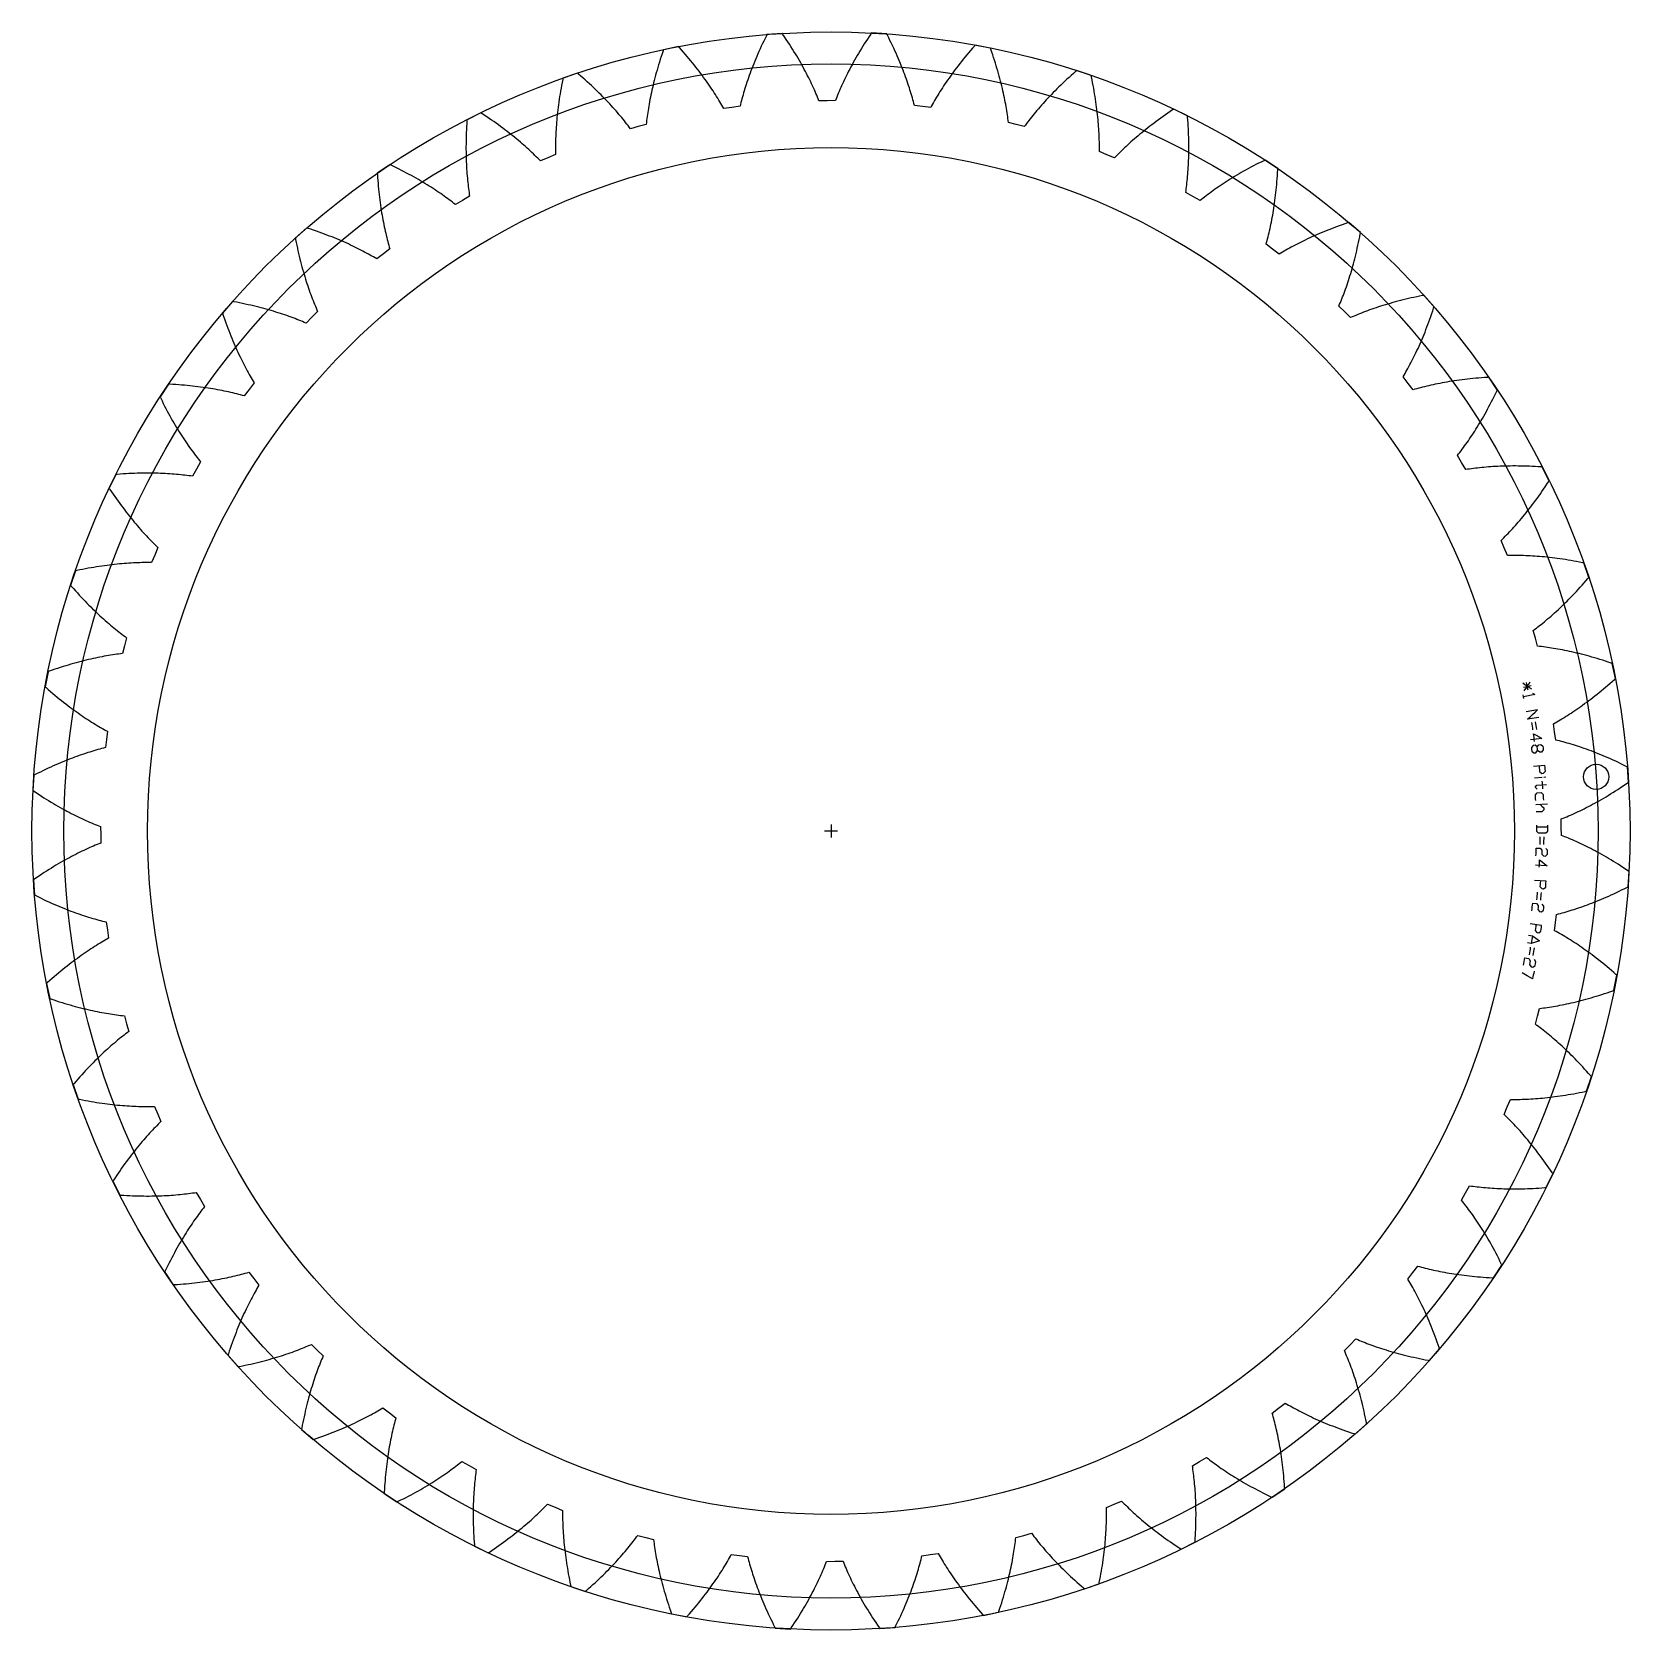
# Model space of a CAD drawing. Extents: x -12.5 to 12.5, y -12.5 to 12.5.
import ezdxf

# ---------------------------------------------------------------- set-up
doc = ezdxf.new("R2010")
doc.units = 0
doc.header["$MEASUREMENT"] = 0
for name, color, linetype in [('gear', 7, 'CONTINUOUS'), ('gear_guides', 5, 'CONTINUOUS'), ('gear_texts', 7, 'CONTINUOUS')]:
    doc.layers.add(name, color=color, linetype=linetype)

msp = doc.modelspace()

# ---------------------------------------------------------------- linework, layer by layer
at = {"layer": 'gear'}
msp.add_lwpolyline([(11.424844, 0.059702), (11.425086, 0.188256), (11.452564, 0.199251), (11.480484, 0.21066), (11.508842, 0.222489), (11.537634, 0.234745), (11.566854, 0.247436), (11.596499, 0.260568), (11.626562, 0.274148), (11.65704, 0.288182), (11.687927, 0.302678), (11.719217, 0.317643), (11.750906, 0.333082), (11.782989, 0.349002), (11.815459, 0.365411), (11.848313, 0.382313), (11.881543, 0.399717), (11.915145, 0.417628), (11.949113, 0.436052), (11.983441, 0.454996), (12.018123, 0.474466), (12.053154, 0.494468), (12.088528, 0.515008), (12.124238, 0.536092), (12.160278, 0.557727), (12.196644, 0.579917), (12.233327, 0.60267), (12.270322, 0.62599), (12.307623, 0.649883), (12.345223, 0.674356), (12.383116, 0.699413), (12.421294, 0.72506), (12.459753, 0.751304), (12.46941, 0.757958), (12.474245, 0.761299), (12.476664, 0.762974), (12.47669, 0.763023), (12.45975, 1.002311), (12.459718, 1.002356), (12.457087, 1.003673), (12.451829, 1.0063), (12.441331, 1.011527), (12.399559, 1.03209), (12.358147, 1.052103), (12.317103, 1.071572), (12.27643, 1.090504), (12.236135, 1.108904), (12.196223, 1.12678), (12.156701, 1.144137), (12.117572, 1.160983), (12.078843, 1.177324), (12.040518, 1.193168), (12.002604, 1.208519), (11.965105, 1.223387), (11.928025, 1.237776), (11.891371, 1.251695), (11.855146, 1.26515), (11.819356, 1.278149), (11.784005, 1.290697), (11.749098, 1.302803), (11.71464, 1.314473), (11.680634, 1.325715), (11.647086, 1.336536), (11.614, 1.346943), (11.581379, 1.356943), (11.549228, 1.366544), (11.517551, 1.375753), (11.486352, 1.384577), (11.455635, 1.393025), (11.425404, 1.401103), (11.395662, 1.408819), (11.366413, 1.41618), (11.337661, 1.423194), (11.31931, 1.550433), (11.31931, 1.550433), (11.302771, 1.677919), (11.328578, 1.692406), (11.35477, 1.707362), (11.381342, 1.722791), (11.408287, 1.7387), (11.435601, 1.755097), (11.463278, 1.771985), (11.491312, 1.789373), (11.519697, 1.807266), (11.548427, 1.82567), (11.577497, 1.84459), (11.6069, 1.864033), (11.63663, 1.884005), (11.666681, 1.904511), (11.697047, 1.925558), (11.727721, 1.94715), (11.758698, 1.969293), (11.78997, 1.991994), (11.821532, 2.015256), (11.853376, 2.039087), (11.885497, 2.06349), (11.917887, 2.088471), (11.950539, 2.114037), (11.983448, 2.14019), (12.016605, 2.166937), (12.050005, 2.194283), (12.08364, 2.222233), (12.117503, 2.25079), (12.151587, 2.279961), (12.185885, 2.30975), (12.220389, 2.340162), (12.255093, 2.3712), (12.263799, 2.379058), (12.268157, 2.383002), (12.270337, 2.384978), (12.270356, 2.38503), (12.222327, 2.62006), (12.222289, 2.6201), (12.219509, 2.621062), (12.213954, 2.62298), (12.202863, 2.626793), (12.158764, 2.641728), (12.115095, 2.656164), (12.07186, 2.67011), (12.029064, 2.68357), (11.986712, 2.696553), (11.944809, 2.709067), (11.903358, 2.721117), (11.862366, 2.732711), (11.821835, 2.743858), (11.781771, 2.754563), (11.742177, 2.764835), (11.703057, 2.77468), (11.664417, 2.784107), (11.626259, 2.793122), (11.588588, 2.801734), (11.551408, 2.809949), (11.514722, 2.817776), (11.478533, 2.825222), (11.442846, 2.832295), (11.407664, 2.839002), (11.372991, 2.845351), (11.338829, 2.85135), (11.305182, 2.857007), (11.272053, 2.86233), (11.239445, 2.867325), (11.207361, 2.872002), (11.175805, 2.876368), (11.144778, 2.880431), (11.114283, 2.884198), (11.084323, 2.887679), (11.054901, 2.890881), (11.0201, 3.014635), (11.0201, 3.014635), (10.987062, 3.138871), (11.010757, 3.156604), (11.034773, 3.17485), (11.059103, 3.193615), (11.083742, 3.212906), (11.108682, 3.232727), (11.133918, 3.253084), (11.159442, 3.273982), (11.185249, 3.295427), (11.211331, 3.317423), (11.237682, 3.339976), (11.264296, 3.363091), (11.291165, 3.386772), (11.318282, 3.411026), (11.345641, 3.435855), (11.373235, 3.461267), (11.401056, 3.487264), (11.429098, 3.513852), (11.457353, 3.541035), (11.485815, 3.568818), (11.514475, 3.597205), (11.543327, 3.626201), (11.572364, 3.655809), (11.601577, 3.686034), (11.630959, 3.716881), (11.660504, 3.748352), (11.690203, 3.780453), (11.720049, 3.813186), (11.750033, 3.846556), (11.78015, 3.880567), (11.81039, 3.915222), (11.840745, 3.950525), (11.848351, 3.959452), (11.852157, 3.963931), (11.85406, 3.966174), (11.854072, 3.966229), (11.775777, 4.192978), (11.775734, 4.193014), (11.772852, 4.193605), (11.767094, 4.194781), (11.7556, 4.197113), (11.709929, 4.206165), (11.664749, 4.214778), (11.620064, 4.22296), (11.575878, 4.23072), (11.532193, 4.238064), (11.489015, 4.245), (11.446347, 4.251537), (11.404191, 4.257682), (11.362552, 4.263443), (11.321433, 4.268827), (11.280837, 4.273843), (11.240768, 4.278498), (11.201227, 4.2828), (11.162219, 4.286758), (11.123747, 4.290379), (11.085812, 4.293671), (11.048418, 4.296643), (11.011567, 4.299301), (10.975263, 4.301655), (10.939506, 4.303713), (10.9043, 4.305482), (10.869648, 4.306971), (10.83555, 4.308188), (10.80201, 4.30914), (10.769029, 4.309837), (10.736609, 4.310286), (10.704753, 4.310495), (10.673461, 4.310473), (10.642735, 4.310229), (10.612578, 4.309769), (10.58299, 4.309103), (10.532333, 4.427256), (10.532333, 4.427256), (10.483361, 4.546117), (10.504539, 4.566791), (10.525968, 4.588015), (10.547641, 4.609796), (10.569551, 4.632138), (10.59169, 4.655045), (10.614053, 4.678521), (10.636631, 4.702572), (10.659418, 4.727202), (10.682406, 4.752414), (10.705588, 4.778214), (10.728957, 4.804605), (10.752505, 4.831591), (10.776224, 4.859176), (10.800108, 4.887365), (10.824149, 4.91616), (10.848339, 4.945566), (10.872671, 4.975587), (10.897136, 5.006226), (10.921728, 5.037486), (10.946438, 5.069371), (10.971258, 5.101885), (10.996182, 5.13503), (11.0212, 5.168809), (11.046305, 5.203227), (11.071489, 5.238286), (11.096744, 5.273988), (11.122061, 5.310337), (11.147434, 5.347336), (11.172853, 5.384986), (11.198311, 5.423292), (11.223799, 5.462255), (11.230175, 5.472099), (11.233363, 5.477036), (11.234958, 5.479508), (11.234962, 5.479564), (11.12774, 5.694154), (11.127693, 5.694184), (11.124759, 5.694393), (11.118896, 5.694808), (11.107196, 5.69562), (11.060735, 5.698633), (11.014817, 5.701275), (10.969446, 5.703555), (10.924625, 5.705481), (10.880355, 5.70706), (10.836641, 5.708301), (10.793484, 5.709213), (10.750888, 5.709803), (10.708853, 5.710079), (10.667383, 5.71005), (10.62648, 5.709724), (10.586145, 5.709109), (10.546382, 5.708214), (10.507191, 5.707046), (10.468575, 5.705614), (10.430535, 5.703927), (10.393073, 5.701992), (10.35619, 5.699818), (10.319889, 5.697413), (10.28417, 5.694786), (10.249034, 5.691945), (10.214484, 5.688898), (10.180519, 5.685653), (10.147142, 5.68222), (10.114352, 5.678606), (10.082151, 5.674819), (10.05054, 5.670869), (10.019518, 5.666763), (9.989087, 5.66251), (9.959248, 5.658118), (9.93, 5.653595), (9.864354, 5.764125), (9.864354, 5.764125), (9.800287, 5.875578), (9.818585, 5.898839), (9.837061, 5.922679), (9.855705, 5.947102), (9.874511, 5.972112), (9.893472, 5.997713), (9.912579, 6.023908), (9.931825, 6.0507), (9.951202, 6.078093), (9.970702, 6.10609), (9.990318, 6.134695), (10.010042, 6.16391), (10.029866, 6.193739), (10.049783, 6.224185), (10.069783, 6.25525), (10.08986, 6.286937), (10.110004, 6.319249), (10.130209, 6.352189), (10.150466, 6.385758), (10.170767, 6.419961), (10.191104, 6.454799), (10.211468, 6.490274), (10.231852, 6.526388), (10.252247, 6.563145), (10.272645, 6.600545), (10.293037, 6.638591), (10.313416, 6.677284), (10.333773, 6.716627), (10.354099, 6.756621), (10.374386, 6.797267), (10.394626, 6.838568), (10.414811, 6.880524), (10.419847, 6.891116), (10.422364, 6.896427), (10.423622, 6.899087), (10.423619, 6.899142), (10.289305, 7.097902), (10.289254, 7.097925), (10.286317, 7.097749), (10.280451, 7.097396), (10.268745, 7.096673), (10.222288, 7.093596), (10.176418, 7.090222), (10.131137, 7.08656), (10.086448, 7.082619), (10.042352, 7.078407), (9.998849, 7.073932), (9.955943, 7.069202), (9.913634, 7.064227), (9.871922, 7.059014), (9.830811, 7.053573), (9.7903, 7.047911), (9.750391, 7.042036), (9.711085, 7.035958), (9.672381, 7.029685), (9.634282, 7.023225), (9.596788, 7.016587), (9.559899, 7.009779), (9.523616, 7.00281), (9.487939, 6.995687), (9.452869, 6.98842), (9.418405, 6.981017), (9.384547, 6.973486), (9.351297, 6.965836), (9.318653, 6.958076), (9.286616, 6.950212), (9.255184, 6.942255), (9.224359, 6.934213), (9.194139, 6.926093), (9.164524, 6.917904), (9.135513, 6.909654), (9.107105, 6.901353), (9.027594, 7.002369), (9.027594, 7.002369), (8.949527, 7.104506), (8.964633, 7.129956), (8.979838, 7.156003), (8.995136, 7.182651), (9.010516, 7.209902), (9.025973, 7.237759), (9.041497, 7.266224), (9.057082, 7.295299), (9.072717, 7.324987), (9.088397, 7.35529), (9.104111, 7.38621), (9.119853, 7.41775), (9.135614, 7.449911), (9.151386, 7.482696), (9.167161, 7.516105), (9.182929, 7.550142), (9.198684, 7.584807), (9.214417, 7.620102), (9.230119, 7.656029), (9.245782, 7.692589), (9.261397, 7.729783), (9.276957, 7.767613), (9.292452, 7.806079), (9.307875, 7.845183), (9.323217, 7.884925), (9.338469, 7.925307), (9.353623, 7.96633), (9.36867, 8.007993), (9.383602, 8.050298), (9.39841, 8.093245), (9.413087, 8.136834), (9.427622, 8.181066), (9.431233, 8.192225), (9.433034, 8.197819), (9.433934, 8.20062), (9.433925, 8.200674), (9.274816, 8.380202), (9.274763, 8.380218), (9.271874, 8.379661), (9.266104, 8.378544), (9.254592, 8.376301), (9.208934, 8.367185), (9.163897, 8.357853), (9.119482, 8.348313), (9.07569, 8.338572), (9.032521, 8.32864), (8.989975, 8.318525), (8.948052, 8.308235), (8.906754, 8.29778), (8.866081, 8.287168), (8.826031, 8.276407), (8.786606, 8.265505), (8.747805, 8.254472), (8.709628, 8.243316), (8.672075, 8.232044), (8.635145, 8.220667), (8.598838, 8.209191), (8.563153, 8.197627), (8.52809, 8.185981), (8.493648, 8.174263), (8.459826, 8.16248), (8.426623, 8.150642), (8.394039, 8.138756), (8.362071, 8.126832), (8.33072, 8.114877), (8.299982, 8.102899), (8.269859, 8.090907), (8.240347, 8.07891), (8.211445, 8.066915), (8.183152, 8.054931), (8.155466, 8.042965), (8.128385, 8.031027), (8.036369, 8.1208), (8.036369, 8.1208), (7.945639, 8.211873), (7.957293, 8.239077), (7.968969, 8.266887), (7.980657, 8.295304), (7.992349, 8.324329), (8.004037, 8.353965), (8.015714, 8.384212), (8.027369, 8.415073), (8.038996, 8.446548), (8.050586, 8.478638), (8.062131, 8.511345), (8.073621, 8.54467), (8.085049, 8.578613), (8.096407, 8.613176), (8.107686, 8.648359), (8.118877, 8.684162), (8.129972, 8.720587), (8.140963, 8.757634), (8.151841, 8.795303), (8.162598, 8.833594), (8.173225, 8.872509), (8.183714, 8.912045), (8.194056, 8.952205), (8.204243, 8.992988), (8.214266, 9.034393), (8.224117, 9.07642), (8.233786, 9.11907), (8.243267, 9.16234), (8.252549, 9.206232), (8.261625, 9.250745), (8.270486, 9.295877), (8.279124, 9.341627), (8.281247, 9.353162), (8.282303, 9.358943), (8.28283, 9.361838), (8.282813, 9.361891), (8.101633, 9.519115), (8.101578, 9.519124), (8.098787, 9.518194), (8.093212, 9.516334), (8.082092, 9.512607), (8.038014, 9.49761), (7.99458, 9.482479), (7.951791, 9.467223), (7.909644, 9.451849), (7.86814, 9.436368), (7.827279, 9.420786), (7.787058, 9.405113), (7.747478, 9.389356), (7.708538, 9.373526), (7.670235, 9.357629), (7.63257, 9.341675), (7.595541, 9.325672), (7.559147, 9.309627), (7.523387, 9.293551), (7.488258, 9.27745), (7.453759, 9.261334), (7.419889, 9.245211), (7.386646, 9.229088), (7.354028, 9.212974), (7.322034, 9.196878), (7.29066, 9.180807), (7.259906, 9.16477), (7.229768, 9.148775), (7.200245, 9.13283), (7.171334, 9.116943), (7.143034, 9.101122), (7.11534, 9.085375), (7.088251, 9.06971), (7.061765, 9.054135), (7.035877, 9.038658), (7.010586, 9.023287), (6.90764, 9.100282), (6.90764, 9.100282), (6.805798, 9.178733), (6.813802, 9.207226), (6.821748, 9.236322), (6.829627, 9.266021), (6.83743, 9.296324), (6.845151, 9.327232), (6.852779, 9.358745), (6.860307, 9.390863), (6.867726, 9.423586), (6.875028, 9.456915), (6.882204, 9.490849), (6.889247, 9.525388), (6.896147, 9.560533), (6.902896, 9.596282), (6.909486, 9.632636), (6.915908, 9.669594), (6.922154, 9.707156), (6.928216, 9.74532), (6.934084, 9.784087), (6.939751, 9.823455), (6.945208, 9.863423), (6.950446, 9.903991), (6.955458, 9.945157), (6.960234, 9.98692), (6.964767, 10.029279), (6.969048, 10.072233), (6.973068, 10.115779), (6.976819, 10.159918), (6.980293, 10.204646), (6.983481, 10.249962), (6.986376, 10.295864), (6.988968, 10.342351), (6.989567, 10.354064), (6.98986, 10.359934), (6.990004, 10.362872), (6.989981, 10.362923), (6.789829, 10.495153), (6.789773, 10.495154), (6.787127, 10.493869), (6.781842, 10.491297), (6.771304, 10.48615), (6.729561, 10.465528), (6.688474, 10.444858), (6.648041, 10.424146), (6.608262, 10.403403), (6.569134, 10.382637), (6.530656, 10.361855), (6.492825, 10.341066), (6.45564, 10.320278), (6.419099, 10.2995), (6.3832, 10.27874), (6.347939, 10.258006), (6.313316, 10.237306), (6.279328, 10.216649), (6.245971, 10.196042), (6.213244, 10.175494), (6.181145, 10.155013), (6.149669, 10.134606), (6.118815, 10.114282), (6.088579, 10.094049), (6.058959, 10.073914), (6.029952, 10.053886), (6.001554, 10.033972), (5.973762, 10.01418), (5.946573, 9.994518), (5.919983, 9.974993), (5.893989, 9.955613), (5.868588, 9.936386), (5.843776, 9.91732), (5.819549, 9.898421), (5.795903, 9.879698), (5.772835, 9.861157), (5.660719, 9.924056), (5.660719, 9.924056), (5.549508, 9.988543), (5.553725, 10.017837), (5.557805, 10.047721), (5.56174, 10.078194), (5.565521, 10.109257), (5.569141, 10.140908), (5.572591, 10.173147), (5.575862, 10.205972), (5.578947, 10.239384), (5.581836, 10.273381), (5.584522, 10.307961), (5.586996, 10.343124), (5.58925, 10.378869), (5.591275, 10.415193), (5.593063, 10.452096), (5.594606, 10.489577), (5.595896, 10.527632), (5.596924, 10.566261), (5.597682, 10.605462), (5.598162, 10.645233), (5.598355, 10.685572), (5.598254, 10.726476), (5.597849, 10.767944), (5.597134, 10.809973), (5.596099, 10.852562), (5.594736, 10.895707), (5.593038, 10.939405), (5.590996, 10.983656), (5.588602, 11.028454), (5.585848, 11.073799), (5.582726, 11.119687), (5.579228, 11.166114), (5.578294, 11.177805), (5.577818, 11.183663), (5.577578, 11.186595), (5.577548, 11.186642), (5.361848, 11.291616), (5.361793, 11.29161), (5.359337, 11.28999), (5.354434, 11.28675), (5.344657, 11.280272), (5.305963, 11.254378), (5.267925, 11.228521), (5.230542, 11.20271), (5.193811, 11.176952), (5.157728, 11.151256), (5.122292, 11.125629), (5.087498, 11.10008), (5.053345, 11.074617), (5.019828, 11.049247), (4.986946, 11.023979), (4.954693, 10.99882), (4.923068, 10.973778), (4.892067, 10.948861), (4.861685, 10.924077), (4.831921, 10.899433), (4.802769, 10.874937), (4.774226, 10.850596), (4.746289, 10.826419), (4.718953, 10.802412), (4.692214, 10.778584), (4.666069, 10.75494), (4.640513, 10.73149), (4.615542, 10.70824), (4.591152, 10.685197), (4.567339, 10.662368), (4.544097, 10.639762), (4.521423, 10.617384), (4.499311, 10.595242), (4.477758, 10.573342), (4.456759, 10.551693), (4.436308, 10.5303), (4.316941, 10.578026), (4.316941, 10.578026), (4.198265, 10.627446), (4.198622, 10.657039), (4.198766, 10.6872), (4.19869, 10.717926), (4.198385, 10.749217), (4.197842, 10.78107), (4.197055, 10.813483), (4.196013, 10.846455), (4.19471, 10.879983), (4.193137, 10.914066), (4.191287, 10.948701), (4.18915, 10.983887), (4.186718, 11.01962), (4.183985, 11.055898), (4.180941, 11.092719), (4.177579, 11.130079), (4.173891, 11.167978), (4.169868, 11.206411), (4.165503, 11.245375), (4.160787, 11.284868), (4.155714, 11.324887), (4.150274, 11.365428), (4.14446, 11.406489), (4.138265, 11.448065), (4.13168, 11.490154), (4.124697, 11.532752), (4.11731, 11.575855), (4.10951, 11.61946), (4.101289, 11.663563), (4.09264, 11.708161), (4.083555, 11.753248), (4.074027, 11.798822), (4.071575, 11.810291), (4.070338, 11.816037), (4.069717, 11.818912), (4.069681, 11.818955), (3.842126, 11.894876), (3.842071, 11.894863), (3.839848, 11.892937), (3.835409, 11.889084), (3.826562, 11.881385), (3.791578, 11.850662), (3.757241, 11.820062), (3.723547, 11.789592), (3.690492, 11.75926), (3.658072, 11.729074), (3.626284, 11.699041), (3.595123, 11.669169), (3.564585, 11.639466), (3.534667, 11.609938), (3.505364, 11.580594), (3.476671, 11.551441), (3.448585, 11.522485), (3.421101, 11.493735), (3.394215, 11.465197), (3.367921, 11.436879), (3.342216, 11.408787), (3.317095, 11.38093), (3.292552, 11.353312), (3.268584, 11.325943), (3.245184, 11.298828), (3.222349, 11.271975), (3.200073, 11.245389), (3.17835, 11.219078), (3.157176, 11.193049), (3.136546, 11.167308), (3.116454, 11.141861), (3.096895, 11.116715), (3.077863, 11.091876), (3.059352, 11.067351), (3.041358, 11.043145), (3.023875, 11.019266), (2.8993, 11.051004), (2.8993, 11.051004), (2.775188, 11.08451), (2.77168, 11.113897), (2.767886, 11.143819), (2.7638, 11.174272), (2.759413, 11.205255), (2.754717, 11.236765), (2.749706, 11.268798), (2.744369, 11.301352), (2.738701, 11.334423), (2.732693, 11.368009), (2.726337, 11.402106), (2.719626, 11.436712), (2.712552, 11.471822), (2.705106, 11.507433), (2.697282, 11.543541), (2.689073, 11.580144), (2.680469, 11.617236), (2.671464, 11.654815), (2.66205, 11.692877), (2.65222, 11.731416), (2.641967, 11.77043), (2.631282, 11.809915), (2.620158, 11.849865), (2.608589, 11.890277), (2.596567, 11.931147), (2.584084, 11.972469), (2.571133, 12.014239), (2.557708, 12.056453), (2.543801, 12.099106), (2.529405, 12.142192), (2.514513, 12.185708), (2.499118, 12.229649), (2.49519, 12.240699), (2.493213, 12.246234), (2.492222, 12.249004), (2.492181, 12.249042), (2.256663, 12.294612), (2.256611, 12.294592), (2.254658, 12.292392), (2.25076, 12.287993), (2.242993, 12.279205), (2.212319, 12.244179), (2.18227, 12.209358), (2.152841, 12.174751), (2.124028, 12.140364), (2.095826, 12.106204), (2.068229, 12.072279), (2.041234, 12.038596), (2.014835, 12.00516), (1.989026, 11.97198), (1.963804, 11.939062), (1.939162, 11.906413), (1.915096, 11.874039), (1.8916, 11.841948), (1.868668, 11.810145), (1.846296, 11.778637), (1.824478, 11.74743), (1.803207, 11.716532), (1.782479, 11.685948), (1.762288, 11.655684), (1.742628, 11.625747), (1.723493, 11.596142), (1.704878, 11.566877), (1.686775, 11.537956), (1.66918, 11.509385), (1.652086, 11.481171), (1.635488, 11.453319), (1.619378, 11.425835), (1.603751, 11.398725), (1.5886, 11.371993), (1.573919, 11.345646), (1.559702, 11.319689), (1.43205, 11.334896), (1.43205, 11.334896), (1.304627, 11.351915), (1.297313, 11.380593), (1.289646, 11.409763), (1.28162, 11.439423), (1.273226, 11.469568), (1.264458, 11.500195), (1.255308, 11.5313), (1.245769, 11.562879), (1.235832, 11.594928), (1.225492, 11.627442), (1.21474, 11.660418), (1.203569, 11.693851), (1.191972, 11.727738), (1.179942, 11.762072), (1.167472, 11.796851), (1.154555, 11.832068), (1.141184, 11.867721), (1.127351, 11.903803), (1.113049, 11.94031), (1.098273, 11.977237), (1.083015, 12.014579), (1.067267, 12.052331), (1.051025, 12.090487), (1.03428, 12.129044), (1.017026, 12.167994), (0.999256, 12.207333), (0.980964, 12.247056), (0.962144, 12.287156), (0.942788, 12.327629), (0.922892, 12.368468), (0.902447, 12.409668), (0.881448, 12.451223), (0.876111, 12.461666), (0.873429, 12.466896), (0.872085, 12.469513), (0.87204, 12.469545), (0.632588, 12.483983), (0.632539, 12.483957), (0.63089, 12.48152), (0.627599, 12.476651), (0.621046, 12.466924), (0.595206, 12.428194), (0.569959, 12.389749), (0.545299, 12.351596), (0.521221, 12.313743), (0.497719, 12.276194), (0.474787, 12.238957), (0.452419, 12.202038), (0.43061, 12.165443), (0.409353, 12.129178), (0.388643, 12.09325), (0.368474, 12.057663), (0.348839, 12.022425), (0.329733, 11.987541), (0.311149, 11.953017), (0.29308, 11.918859), (0.275522, 11.885072), (0.258466, 11.851661), (0.241908, 11.818633), (0.22584, 11.785993), (0.210255, 11.753745), (0.195148, 11.721897), (0.180512, 11.690452), (0.166339, 11.659415), (0.152624, 11.628793), (0.139359, 11.598589), (0.126538, 11.568809), (0.114153, 11.539457), (0.102198, 11.510539), (0.090666, 11.482058), (0.07955, 11.454021), (0.068843, 11.42643), (-0.059702, 11.424844), (-0.059702, 11.424844), (-0.188256, 11.425086), (-0.199251, 11.452564), (-0.21066, 11.480484), (-0.222489, 11.508842), (-0.234745, 11.537634), (-0.247436, 11.566854), (-0.260568, 11.596499), (-0.274148, 11.626562), (-0.288182, 11.65704), (-0.302678, 11.687927), (-0.317643, 11.719217), (-0.333082, 11.750906), (-0.349002, 11.782989), (-0.365411, 11.815459), (-0.382313, 11.848313), (-0.399717, 11.881543), (-0.417628, 11.915145), (-0.436052, 11.949113), (-0.454996, 11.983441), (-0.474466, 12.018123), (-0.494468, 12.053154), (-0.515008, 12.088528), (-0.536092, 12.124238), (-0.557727, 12.160278), (-0.579917, 12.196644), (-0.60267, 12.233327), (-0.62599, 12.270322), (-0.649883, 12.307623), (-0.674356, 12.345223), (-0.699413, 12.383116), (-0.72506, 12.421294), (-0.751304, 12.459753), (-0.757958, 12.46941), (-0.761299, 12.474245), (-0.762974, 12.476664), (-0.763023, 12.47669), (-1.002311, 12.45975), (-1.002356, 12.459718), (-1.003673, 12.457087), (-1.0063, 12.451829), (-1.011527, 12.441331), (-1.03209, 12.399559), (-1.052103, 12.358147), (-1.071572, 12.317103), (-1.090504, 12.27643), (-1.108904, 12.236135), (-1.12678, 12.196223), (-1.144137, 12.156701), (-1.160983, 12.117572), (-1.177324, 12.078843), (-1.193168, 12.040518), (-1.208519, 12.002604), (-1.223387, 11.965105), (-1.237776, 11.928025), (-1.251695, 11.891371), (-1.26515, 11.855146), (-1.278149, 11.819356), (-1.290697, 11.784005), (-1.302803, 11.749098), (-1.314473, 11.71464), (-1.325715, 11.680634), (-1.336536, 11.647086), (-1.346943, 11.614), (-1.356943, 11.581379), (-1.366544, 11.549228), (-1.375753, 11.517551), (-1.384577, 11.486352), (-1.393025, 11.455635), (-1.401103, 11.425404), (-1.408819, 11.395662), (-1.41618, 11.366413), (-1.423194, 11.337661), (-1.550433, 11.31931), (-1.550433, 11.31931), (-1.677919, 11.302771), (-1.692406, 11.328578), (-1.707362, 11.35477), (-1.722791, 11.381342), (-1.7387, 11.408287), (-1.755097, 11.435601), (-1.771985, 11.463278), (-1.789373, 11.491312), (-1.807266, 11.519697), (-1.82567, 11.548427), (-1.84459, 11.577497), (-1.864033, 11.6069), (-1.884005, 11.63663), (-1.904511, 11.666681), (-1.925558, 11.697047), (-1.94715, 11.727721), (-1.969293, 11.758698), (-1.991994, 11.78997), (-2.015256, 11.821532), (-2.039087, 11.853376), (-2.06349, 11.885497), (-2.088471, 11.917887), (-2.114037, 11.950539), (-2.14019, 11.983448), (-2.166937, 12.016605), (-2.194283, 12.050005), (-2.222233, 12.08364), (-2.25079, 12.117503), (-2.279961, 12.151587), (-2.30975, 12.185885), (-2.340162, 12.220389), (-2.3712, 12.255093), (-2.379058, 12.263799), (-2.383002, 12.268157), (-2.384978, 12.270337), (-2.38503, 12.270356), (-2.62006, 12.222327), (-2.6201, 12.222289), (-2.621062, 12.219509), (-2.62298, 12.213954), (-2.626793, 12.202863), (-2.641728, 12.158764), (-2.656164, 12.115095), (-2.67011, 12.07186), (-2.68357, 12.029064), (-2.696553, 11.986712), (-2.709067, 11.944809), (-2.721117, 11.903358), (-2.732711, 11.862366), (-2.743858, 11.821835), (-2.754563, 11.781771), (-2.764835, 11.742177), (-2.77468, 11.703057), (-2.784107, 11.664417), (-2.793122, 11.626259), (-2.801734, 11.588588), (-2.809949, 11.551408), (-2.817776, 11.514722), (-2.825222, 11.478533), (-2.832295, 11.442846), (-2.839002, 11.407664), (-2.845351, 11.372991), (-2.85135, 11.338829), (-2.857007, 11.305182), (-2.86233, 11.272053), (-2.867325, 11.239445), (-2.872002, 11.207361), (-2.876368, 11.175805), (-2.880431, 11.144778), (-2.884198, 11.114283), (-2.887679, 11.084323), (-2.890881, 11.054901), (-3.014635, 11.0201), (-3.014635, 11.0201), (-3.138871, 10.987062), (-3.156604, 11.010757), (-3.17485, 11.034773), (-3.193615, 11.059103), (-3.212906, 11.083742), (-3.232727, 11.108682), (-3.253084, 11.133918), (-3.273982, 11.159442), (-3.295427, 11.185249), (-3.317423, 11.211331), (-3.339976, 11.237682), (-3.363091, 11.264296), (-3.386772, 11.291165), (-3.411026, 11.318282), (-3.435855, 11.345641), (-3.461267, 11.373235), (-3.487264, 11.401056), (-3.513852, 11.429098), (-3.541035, 11.457353), (-3.568818, 11.485815), (-3.597205, 11.514475), (-3.626201, 11.543327), (-3.655809, 11.572364), (-3.686034, 11.601577), (-3.716881, 11.630959), (-3.748352, 11.660504), (-3.780453, 11.690203), (-3.813186, 11.720049), (-3.846556, 11.750033), (-3.880567, 11.78015), (-3.915222, 11.81039), (-3.950525, 11.840745), (-3.959452, 11.848351), (-3.963931, 11.852157), (-3.966174, 11.85406), (-3.966229, 11.854072), (-4.192978, 11.775777), (-4.193014, 11.775734), (-4.193605, 11.772852), (-4.194781, 11.767094), (-4.197113, 11.7556), (-4.206165, 11.709929), (-4.214778, 11.664749), (-4.22296, 11.620064), (-4.23072, 11.575878), (-4.238064, 11.532193), (-4.245, 11.489015), (-4.251537, 11.446347), (-4.257682, 11.404191), (-4.263443, 11.362552), (-4.268827, 11.321433), (-4.273843, 11.280837), (-4.278498, 11.240768), (-4.2828, 11.201227), (-4.286758, 11.162219), (-4.290379, 11.123747), (-4.293671, 11.085812), (-4.296643, 11.048418), (-4.299301, 11.011567), (-4.301655, 10.975263), (-4.303713, 10.939506), (-4.305482, 10.9043), (-4.306971, 10.869648), (-4.308188, 10.83555), (-4.30914, 10.80201), (-4.309837, 10.769029), (-4.310286, 10.736609), (-4.310495, 10.704753), (-4.310473, 10.673461), (-4.310229, 10.642735), (-4.309769, 10.612578), (-4.309103, 10.58299), (-4.427256, 10.532333), (-4.427256, 10.532333), (-4.546117, 10.483361), (-4.566791, 10.504539), (-4.588015, 10.525968), (-4.609796, 10.547641), (-4.632138, 10.569551), (-4.655045, 10.59169), (-4.678521, 10.614053), (-4.702572, 10.636631), (-4.727202, 10.659418), (-4.752414, 10.682406), (-4.778214, 10.705588), (-4.804605, 10.728957), (-4.831591, 10.752505), (-4.859176, 10.776224), (-4.887365, 10.800108), (-4.91616, 10.824149), (-4.945566, 10.848339), (-4.975587, 10.872671), (-5.006226, 10.897136), (-5.037486, 10.921728), (-5.069371, 10.946438), (-5.101885, 10.971258), (-5.13503, 10.996182), (-5.168809, 11.0212), (-5.203227, 11.046305), (-5.238286, 11.071489), (-5.273988, 11.096744), (-5.310337, 11.122061), (-5.347336, 11.147434), (-5.384986, 11.172853), (-5.423292, 11.198311), (-5.462255, 11.223799), (-5.472099, 11.230175), (-5.477036, 11.233363), (-5.479508, 11.234958), (-5.479564, 11.234962), (-5.694154, 11.12774), (-5.694184, 11.127693), (-5.694393, 11.124759), (-5.694808, 11.118896), (-5.69562, 11.107196), (-5.698633, 11.060735), (-5.701275, 11.014817), (-5.703555, 10.969446), (-5.705481, 10.924625), (-5.70706, 10.880355), (-5.708301, 10.836641), (-5.709213, 10.793484), (-5.709803, 10.750888), (-5.710079, 10.708853), (-5.71005, 10.667383), (-5.709724, 10.62648), (-5.709109, 10.586145), (-5.708214, 10.546382), (-5.707046, 10.507191), (-5.705614, 10.468575), (-5.703927, 10.430535), (-5.701992, 10.393073), (-5.699818, 10.35619), (-5.697413, 10.319889), (-5.694786, 10.28417), (-5.691945, 10.249034), (-5.688898, 10.214484), (-5.685653, 10.180519), (-5.68222, 10.147142), (-5.678606, 10.114352), (-5.674819, 10.082151), (-5.670869, 10.05054), (-5.666763, 10.019518), (-5.66251, 9.989087), (-5.658118, 9.959248), (-5.653595, 9.93), (-5.764125, 9.864354), (-5.764125, 9.864354), (-5.875578, 9.800287), (-5.898839, 9.818585), (-5.922679, 9.837061), (-5.947102, 9.855705), (-5.972112, 9.874511), (-5.997713, 9.893472), (-6.023908, 9.912579), (-6.0507, 9.931825), (-6.078093, 9.951202), (-6.10609, 9.970702), (-6.134695, 9.990318), (-6.16391, 10.010042), (-6.193739, 10.029866), (-6.224185, 10.049783), (-6.25525, 10.069783), (-6.286937, 10.08986), (-6.319249, 10.110004), (-6.352189, 10.130209), (-6.385758, 10.150466), (-6.419961, 10.170767), (-6.454799, 10.191104), (-6.490274, 10.211468), (-6.526388, 10.231852), (-6.563145, 10.252247), (-6.600545, 10.272645), (-6.638591, 10.293037), (-6.677284, 10.313416), (-6.716627, 10.333773), (-6.756621, 10.354099), (-6.797267, 10.374386), (-6.838568, 10.394626), (-6.880524, 10.414811), (-6.891116, 10.419847), (-6.896427, 10.422364), (-6.899087, 10.423622), (-6.899142, 10.423619), (-7.097902, 10.289305), (-7.097925, 10.289254), (-7.097749, 10.286317), (-7.097396, 10.280451), (-7.096673, 10.268745), (-7.093596, 10.222288), (-7.090222, 10.176418), (-7.08656, 10.131137), (-7.082619, 10.086448), (-7.078407, 10.042352), (-7.073932, 9.998849), (-7.069202, 9.955943), (-7.064227, 9.913634), (-7.059014, 9.871922), (-7.053573, 9.830811), (-7.047911, 9.7903), (-7.042036, 9.750391), (-7.035958, 9.711085), (-7.029685, 9.672381), (-7.023225, 9.634282), (-7.016587, 9.596788), (-7.009779, 9.559899), (-7.00281, 9.523616), (-6.995687, 9.487939), (-6.98842, 9.452869), (-6.981017, 9.418405), (-6.973486, 9.384547), (-6.965836, 9.351297), (-6.958076, 9.318653), (-6.950212, 9.286616), (-6.942255, 9.255184), (-6.934213, 9.224359), (-6.926093, 9.194139), (-6.917904, 9.164524), (-6.909654, 9.135513), (-6.901353, 9.107105), (-7.002369, 9.027594), (-7.002369, 9.027594), (-7.104506, 8.949527), (-7.129956, 8.964633), (-7.156003, 8.979838), (-7.182651, 8.995136), (-7.209902, 9.010516), (-7.237759, 9.025973), (-7.266224, 9.041497), (-7.295299, 9.057082), (-7.324987, 9.072717), (-7.35529, 9.088397), (-7.38621, 9.104111), (-7.41775, 9.119853), (-7.449911, 9.135614), (-7.482696, 9.151386), (-7.516105, 9.167161), (-7.550142, 9.182929), (-7.584807, 9.198684), (-7.620102, 9.214417), (-7.656029, 9.230119), (-7.692589, 9.245782), (-7.729783, 9.261397), (-7.767613, 9.276957), (-7.806079, 9.292452), (-7.845183, 9.307875), (-7.884925, 9.323217), (-7.925307, 9.338469), (-7.96633, 9.353623), (-8.007993, 9.36867), (-8.050298, 9.383602), (-8.093245, 9.39841), (-8.136834, 9.413087), (-8.181066, 9.427622), (-8.192225, 9.431233), (-8.197819, 9.433034), (-8.20062, 9.433934), (-8.200674, 9.433925), (-8.380202, 9.274816), (-8.380218, 9.274763), (-8.379661, 9.271874), (-8.378544, 9.266104), (-8.376301, 9.254592), (-8.367185, 9.208934), (-8.357853, 9.163897), (-8.348313, 9.119482), (-8.338572, 9.07569), (-8.32864, 9.032521), (-8.318525, 8.989975), (-8.308235, 8.948052), (-8.29778, 8.906754), (-8.287168, 8.866081), (-8.276407, 8.826031), (-8.265505, 8.786606), (-8.254472, 8.747805), (-8.243316, 8.709628), (-8.232044, 8.672075), (-8.220667, 8.635145), (-8.209191, 8.598838), (-8.197627, 8.563153), (-8.185981, 8.52809), (-8.174263, 8.493648), (-8.16248, 8.459826), (-8.150642, 8.426623), (-8.138756, 8.394039), (-8.126832, 8.362071), (-8.114877, 8.33072), (-8.102899, 8.299982), (-8.090907, 8.269859), (-8.07891, 8.240347), (-8.066915, 8.211445), (-8.054931, 8.183152), (-8.042965, 8.155466), (-8.031027, 8.128385), (-8.1208, 8.036369), (-8.1208, 8.036369), (-8.211873, 7.945639), (-8.239077, 7.957293), (-8.266887, 7.968969), (-8.295304, 7.980657), (-8.324329, 7.992349), (-8.353965, 8.004037), (-8.384212, 8.015714), (-8.415073, 8.027369), (-8.446548, 8.038996), (-8.478638, 8.050586), (-8.511345, 8.062131), (-8.54467, 8.073621), (-8.578613, 8.085049), (-8.613176, 8.096407), (-8.648359, 8.107686), (-8.684162, 8.118877), (-8.720587, 8.129972), (-8.757634, 8.140963), (-8.795303, 8.151841), (-8.833594, 8.162598), (-8.872509, 8.173225), (-8.912045, 8.183714), (-8.952205, 8.194056), (-8.992988, 8.204243), (-9.034393, 8.214266), (-9.07642, 8.224117), (-9.11907, 8.233786), (-9.16234, 8.243267), (-9.206232, 8.252549), (-9.250745, 8.261625), (-9.295877, 8.270486), (-9.341627, 8.279124), (-9.353162, 8.281247), (-9.358943, 8.282303), (-9.361838, 8.28283), (-9.361891, 8.282813), (-9.519115, 8.101633), (-9.519124, 8.101578), (-9.518194, 8.098787), (-9.516334, 8.093212), (-9.512607, 8.082092), (-9.49761, 8.038014), (-9.482479, 7.99458), (-9.467223, 7.951791), (-9.451849, 7.909644), (-9.436368, 7.86814), (-9.420786, 7.827279), (-9.405113, 7.787058), (-9.389356, 7.747478), (-9.373526, 7.708538), (-9.357629, 7.670235), (-9.341675, 7.63257), (-9.325672, 7.595541), (-9.309627, 7.559147), (-9.293551, 7.523387), (-9.27745, 7.488258), (-9.261334, 7.453759), (-9.245211, 7.419889), (-9.229088, 7.386646), (-9.212974, 7.354028), (-9.196878, 7.322034), (-9.180807, 7.29066), (-9.16477, 7.259906), (-9.148775, 7.229768), (-9.13283, 7.200245), (-9.116943, 7.171334), (-9.101122, 7.143034), (-9.085375, 7.11534), (-9.06971, 7.088251), (-9.054135, 7.061765), (-9.038658, 7.035877), (-9.023287, 7.010586), (-9.100282, 6.90764), (-9.100282, 6.90764), (-9.178733, 6.805798), (-9.207226, 6.813802), (-9.236322, 6.821748), (-9.266021, 6.829627), (-9.296324, 6.83743), (-9.327232, 6.845151), (-9.358745, 6.852779), (-9.390863, 6.860307), (-9.423586, 6.867726), (-9.456915, 6.875028), (-9.490849, 6.882204), (-9.525388, 6.889247), (-9.560533, 6.896147), (-9.596282, 6.902896), (-9.632636, 6.909486), (-9.669594, 6.915908), (-9.707156, 6.922154), (-9.74532, 6.928216), (-9.784087, 6.934084), (-9.823455, 6.939751), (-9.863423, 6.945208), (-9.903991, 6.950446), (-9.945157, 6.955458), (-9.98692, 6.960234), (-10.029279, 6.964767), (-10.072233, 6.969048), (-10.115779, 6.973068), (-10.159918, 6.976819), (-10.204646, 6.980293), (-10.249962, 6.983481), (-10.295864, 6.986376), (-10.342351, 6.988968), (-10.354064, 6.989567), (-10.359934, 6.98986), (-10.362872, 6.990004), (-10.362923, 6.989981), (-10.495153, 6.789829), (-10.495154, 6.789773), (-10.493869, 6.787127), (-10.491297, 6.781842), (-10.48615, 6.771304), (-10.465528, 6.729561), (-10.444858, 6.688474), (-10.424146, 6.648041), (-10.403403, 6.608262), (-10.382637, 6.569134), (-10.361855, 6.530656), (-10.341066, 6.492825), (-10.320278, 6.45564), (-10.2995, 6.419099), (-10.27874, 6.3832), (-10.258006, 6.347939), (-10.237306, 6.313316), (-10.216649, 6.279328), (-10.196042, 6.245971), (-10.175494, 6.213244), (-10.155013, 6.181145), (-10.134606, 6.149669), (-10.114282, 6.118815), (-10.094049, 6.088579), (-10.073914, 6.058959), (-10.053886, 6.029952), (-10.033972, 6.001554), (-10.01418, 5.973762), (-9.994518, 5.946573), (-9.974993, 5.919983), (-9.955613, 5.893989), (-9.936386, 5.868588), (-9.91732, 5.843776), (-9.898421, 5.819549), (-9.879698, 5.795903), (-9.861157, 5.772835), (-9.924056, 5.660719), (-9.924056, 5.660719), (-9.988543, 5.549508), (-10.017837, 5.553725), (-10.047721, 5.557805), (-10.078194, 5.56174), (-10.109257, 5.565521), (-10.140908, 5.569141), (-10.173147, 5.572591), (-10.205972, 5.575862), (-10.239384, 5.578947), (-10.273381, 5.581836), (-10.307961, 5.584522), (-10.343124, 5.586996), (-10.378869, 5.58925), (-10.415193, 5.591275), (-10.452096, 5.593063), (-10.489577, 5.594606), (-10.527632, 5.595896), (-10.566261, 5.596924), (-10.605462, 5.597682), (-10.645233, 5.598162), (-10.685572, 5.598355), (-10.726476, 5.598254), (-10.767944, 5.597849), (-10.809973, 5.597134), (-10.852562, 5.596099), (-10.895707, 5.594736), (-10.939405, 5.593038), (-10.983656, 5.590996), (-11.028454, 5.588602), (-11.073799, 5.585848), (-11.119687, 5.582726), (-11.166114, 5.579228), (-11.177805, 5.578294), (-11.183663, 5.577818), (-11.186595, 5.577578), (-11.186642, 5.577548), (-11.291616, 5.361848), (-11.29161, 5.361793), (-11.28999, 5.359337), (-11.28675, 5.354434), (-11.280272, 5.344657), (-11.254378, 5.305963), (-11.228521, 5.267925), (-11.20271, 5.230542), (-11.176952, 5.193811), (-11.151256, 5.157728), (-11.125629, 5.122292), (-11.10008, 5.087498), (-11.074617, 5.053345), (-11.049247, 5.019828), (-11.023979, 4.986946), (-10.99882, 4.954693), (-10.973778, 4.923068), (-10.948861, 4.892067), (-10.924077, 4.861685), (-10.899433, 4.831921), (-10.874937, 4.802769), (-10.850596, 4.774226), (-10.826419, 4.746289), (-10.802412, 4.718953), (-10.778584, 4.692214), (-10.75494, 4.666069), (-10.73149, 4.640513), (-10.70824, 4.615542), (-10.685197, 4.591152), (-10.662368, 4.567339), (-10.639762, 4.544097), (-10.617384, 4.521423), (-10.595242, 4.499311), (-10.573342, 4.477758), (-10.551693, 4.456759), (-10.5303, 4.436308), (-10.578026, 4.316941), (-10.578026, 4.316941), (-10.627446, 4.198265), (-10.657039, 4.198622), (-10.6872, 4.198766), (-10.717926, 4.19869), (-10.749217, 4.198385), (-10.78107, 4.197842), (-10.813483, 4.197055), (-10.846455, 4.196013), (-10.879983, 4.19471), (-10.914066, 4.193137), (-10.948701, 4.191287), (-10.983887, 4.18915), (-11.01962, 4.186718), (-11.055898, 4.183985), (-11.092719, 4.180941), (-11.130079, 4.177579), (-11.167978, 4.173891), (-11.206411, 4.169868), (-11.245375, 4.165503), (-11.284868, 4.160787), (-11.324887, 4.155714), (-11.365428, 4.150274), (-11.406489, 4.14446), (-11.448065, 4.138265), (-11.490154, 4.13168), (-11.532752, 4.124697), (-11.575855, 4.11731), (-11.61946, 4.10951), (-11.663563, 4.101289), (-11.708161, 4.09264), (-11.753248, 4.083555), (-11.798822, 4.074027), (-11.810291, 4.071575), (-11.816037, 4.070338), (-11.818912, 4.069717), (-11.818955, 4.069681), (-11.894876, 3.842126), (-11.894863, 3.842071), (-11.892937, 3.839848), (-11.889084, 3.835409), (-11.881385, 3.826562), (-11.850662, 3.791578), (-11.820062, 3.757241), (-11.789592, 3.723547), (-11.75926, 3.690492), (-11.729074, 3.658072), (-11.699041, 3.626284), (-11.669169, 3.595123), (-11.639466, 3.564585), (-11.609938, 3.534667), (-11.580594, 3.505364), (-11.551441, 3.476671), (-11.522485, 3.448585), (-11.493735, 3.421101), (-11.465197, 3.394215), (-11.436879, 3.367921), (-11.408787, 3.342216), (-11.38093, 3.317095), (-11.353312, 3.292552), (-11.325943, 3.268584), (-11.298828, 3.245184), (-11.271975, 3.222349), (-11.245389, 3.200073), (-11.219078, 3.17835), (-11.193049, 3.157176), (-11.167308, 3.136546), (-11.141861, 3.116454), (-11.116715, 3.096895), (-11.091876, 3.077863), (-11.067351, 3.059352), (-11.043145, 3.041358), (-11.019266, 3.023875), (-11.051004, 2.8993), (-11.051004, 2.8993), (-11.08451, 2.775188), (-11.113897, 2.77168), (-11.143819, 2.767886), (-11.174272, 2.7638), (-11.205255, 2.759413), (-11.236765, 2.754717), (-11.268798, 2.749706), (-11.301352, 2.744369), (-11.334423, 2.738701), (-11.368009, 2.732693), (-11.402106, 2.726337), (-11.436712, 2.719626), (-11.471822, 2.712552), (-11.507433, 2.705106), (-11.543541, 2.697282), (-11.580144, 2.689073), (-11.617236, 2.680469), (-11.654815, 2.671464), (-11.692877, 2.66205), (-11.731416, 2.65222), (-11.77043, 2.641967), (-11.809915, 2.631282), (-11.849865, 2.620158), (-11.890277, 2.608589), (-11.931147, 2.596567), (-11.972469, 2.584084), (-12.014239, 2.571133), (-12.056453, 2.557708), (-12.099106, 2.543801), (-12.142192, 2.529405), (-12.185708, 2.514513), (-12.229649, 2.499118), (-12.240699, 2.49519), (-12.246234, 2.493213), (-12.249004, 2.492222), (-12.249042, 2.492181), (-12.294612, 2.256663), (-12.294592, 2.256611), (-12.292392, 2.254658), (-12.287993, 2.25076), (-12.279205, 2.242993), (-12.244179, 2.212319), (-12.209358, 2.18227), (-12.174751, 2.152841), (-12.140364, 2.124028), (-12.106204, 2.095826), (-12.072279, 2.068229), (-12.038596, 2.041234), (-12.00516, 2.014835), (-11.97198, 1.989026), (-11.939062, 1.963804), (-11.906413, 1.939162), (-11.874039, 1.915096), (-11.841948, 1.8916), (-11.810145, 1.868668), (-11.778637, 1.846296), (-11.74743, 1.824478), (-11.716532, 1.803207), (-11.685948, 1.782479), (-11.655684, 1.762288), (-11.625747, 1.742628), (-11.596142, 1.723493), (-11.566877, 1.704878), (-11.537956, 1.686775), (-11.509385, 1.66918), (-11.481171, 1.652086), (-11.453319, 1.635488), (-11.425835, 1.619378), (-11.398725, 1.603751), (-11.371993, 1.5886), (-11.345646, 1.573919), (-11.319689, 1.559702), (-11.334896, 1.43205), (-11.334896, 1.43205), (-11.351915, 1.304627), (-11.380593, 1.297313), (-11.409763, 1.289646), (-11.439423, 1.28162), (-11.469568, 1.273226), (-11.500195, 1.264458), (-11.5313, 1.255308), (-11.562879, 1.245769), (-11.594928, 1.235832), (-11.627442, 1.225492), (-11.660418, 1.21474), (-11.693851, 1.203569), (-11.727738, 1.191972), (-11.762072, 1.179942), (-11.796851, 1.167472), (-11.832068, 1.154555), (-11.867721, 1.141184), (-11.903803, 1.127351), (-11.94031, 1.113049), (-11.977237, 1.098273), (-12.014579, 1.083015), (-12.052331, 1.067267), (-12.090487, 1.051025), (-12.129044, 1.03428), (-12.167994, 1.017026), (-12.207333, 0.999256), (-12.247056, 0.980964), (-12.287156, 0.962144), (-12.327629, 0.942788), (-12.368468, 0.922892), (-12.409668, 0.902447), (-12.451223, 0.881448), (-12.461666, 0.876111), (-12.466896, 0.873429), (-12.469513, 0.872085), (-12.469545, 0.87204), (-12.483983, 0.632588), (-12.483957, 0.632539), (-12.48152, 0.63089), (-12.476651, 0.627599), (-12.466924, 0.621046), (-12.428194, 0.595206), (-12.389749, 0.569959), (-12.351596, 0.545299), (-12.313743, 0.521221), (-12.276194, 0.497719), (-12.238957, 0.474787), (-12.202038, 0.452419), (-12.165443, 0.43061), (-12.129178, 0.409353), (-12.09325, 0.388643), (-12.057663, 0.368474), (-12.022425, 0.348839), (-11.987541, 0.329733), (-11.953017, 0.311149), (-11.918859, 0.29308), (-11.885072, 0.275522), (-11.851661, 0.258466), (-11.818633, 0.241908), (-11.785993, 0.22584), (-11.753745, 0.210255), (-11.721897, 0.195148), (-11.690452, 0.180512), (-11.659415, 0.166339), (-11.628793, 0.152624), (-11.598589, 0.139359), (-11.568809, 0.126538), (-11.539457, 0.114153), (-11.510539, 0.102198), (-11.482058, 0.090666), (-11.454021, 0.07955), (-11.42643, 0.068843), (-11.424844, -0.059702), (-11.424844, -0.059702), (-11.425086, -0.188256), (-11.452564, -0.199251), (-11.480484, -0.21066), (-11.508842, -0.222489), (-11.537634, -0.234745), (-11.566854, -0.247436), (-11.596499, -0.260568), (-11.626562, -0.274148), (-11.65704, -0.288182), (-11.687927, -0.302678), (-11.719217, -0.317643), (-11.750906, -0.333082), (-11.782989, -0.349002), (-11.815459, -0.365411), (-11.848313, -0.382313), (-11.881543, -0.399717), (-11.915145, -0.417628), (-11.949113, -0.436052), (-11.983441, -0.454996), (-12.018123, -0.474466), (-12.053154, -0.494468), (-12.088528, -0.515008), (-12.124238, -0.536092), (-12.160278, -0.557727), (-12.196644, -0.579917), (-12.233327, -0.60267), (-12.270322, -0.62599), (-12.307623, -0.649883), (-12.345223, -0.674356), (-12.383116, -0.699413), (-12.421294, -0.72506), (-12.459753, -0.751304), (-12.46941, -0.757958), (-12.474245, -0.761299), (-12.476664, -0.762974), (-12.47669, -0.763023), (-12.45975, -1.002311), (-12.459718, -1.002356), (-12.457087, -1.003673), (-12.451829, -1.0063), (-12.441331, -1.011527), (-12.399559, -1.03209), (-12.358147, -1.052103), (-12.317103, -1.071572), (-12.27643, -1.090504), (-12.236135, -1.108904), (-12.196223, -1.12678), (-12.156701, -1.144137), (-12.117572, -1.160983), (-12.078843, -1.177324), (-12.040518, -1.193168), (-12.002604, -1.208519), (-11.965105, -1.223387), (-11.928025, -1.237776), (-11.891371, -1.251695), (-11.855146, -1.26515), (-11.819356, -1.278149), (-11.784005, -1.290697), (-11.749098, -1.302803), (-11.71464, -1.314473), (-11.680634, -1.325715), (-11.647086, -1.336536), (-11.614, -1.346943), (-11.581379, -1.356943), (-11.549228, -1.366544), (-11.517551, -1.375753), (-11.486352, -1.384577), (-11.455635, -1.393025), (-11.425404, -1.401103), (-11.395662, -1.408819), (-11.366413, -1.41618), (-11.337661, -1.423194), (-11.31931, -1.550433), (-11.31931, -1.550433), (-11.302771, -1.677919), (-11.328578, -1.692406), (-11.35477, -1.707362), (-11.381342, -1.722791), (-11.408287, -1.7387), (-11.435601, -1.755097), (-11.463278, -1.771985), (-11.491312, -1.789373), (-11.519697, -1.807266), (-11.548427, -1.82567), (-11.577497, -1.84459), (-11.6069, -1.864033), (-11.63663, -1.884005), (-11.666681, -1.904511), (-11.697047, -1.925558), (-11.727721, -1.94715), (-11.758698, -1.969293), (-11.78997, -1.991994), (-11.821532, -2.015256), (-11.853376, -2.039087), (-11.885497, -2.06349), (-11.917887, -2.088471), (-11.950539, -2.114037), (-11.983448, -2.14019), (-12.016605, -2.166937), (-12.050005, -2.194283), (-12.08364, -2.222233), (-12.117503, -2.25079), (-12.151587, -2.279961), (-12.185885, -2.30975), (-12.220389, -2.340162), (-12.255093, -2.3712), (-12.263799, -2.379058), (-12.268157, -2.383002), (-12.270337, -2.384978), (-12.270356, -2.38503), (-12.222327, -2.62006), (-12.222289, -2.6201), (-12.219509, -2.621062), (-12.213954, -2.62298), (-12.202863, -2.626793), (-12.158764, -2.641728), (-12.115095, -2.656164), (-12.07186, -2.67011), (-12.029064, -2.68357), (-11.986712, -2.696553), (-11.944809, -2.709067), (-11.903358, -2.721117), (-11.862366, -2.732711), (-11.821835, -2.743858), (-11.781771, -2.754563), (-11.742177, -2.764835), (-11.703057, -2.77468), (-11.664417, -2.784107), (-11.626259, -2.793122), (-11.588588, -2.801734), (-11.551408, -2.809949), (-11.514722, -2.817776), (-11.478533, -2.825222), (-11.442846, -2.832295), (-11.407664, -2.839002), (-11.372991, -2.845351), (-11.338829, -2.85135), (-11.305182, -2.857007), (-11.272053, -2.86233), (-11.239445, -2.867325), (-11.207361, -2.872002), (-11.175805, -2.876368), (-11.144778, -2.880431), (-11.114283, -2.884198), (-11.084323, -2.887679), (-11.054901, -2.890881), (-11.0201, -3.014635), (-11.0201, -3.014635), (-10.987062, -3.138871), (-11.010757, -3.156604), (-11.034773, -3.17485), (-11.059103, -3.193615), (-11.083742, -3.212906), (-11.108682, -3.232727), (-11.133918, -3.253084), (-11.159442, -3.273982), (-11.185249, -3.295427), (-11.211331, -3.317423), (-11.237682, -3.339976), (-11.264296, -3.363091), (-11.291165, -3.386772), (-11.318282, -3.411026), (-11.345641, -3.435855), (-11.373235, -3.461267), (-11.401056, -3.487264), (-11.429098, -3.513852), (-11.457353, -3.541035), (-11.485815, -3.568818), (-11.514475, -3.597205), (-11.543327, -3.626201), (-11.572364, -3.655809), (-11.601577, -3.686034), (-11.630959, -3.716881), (-11.660504, -3.748352), (-11.690203, -3.780453), (-11.720049, -3.813186), (-11.750033, -3.846556), (-11.78015, -3.880567), (-11.81039, -3.915222), (-11.840745, -3.950525), (-11.848351, -3.959452), (-11.852157, -3.963931), (-11.85406, -3.966174), (-11.854072, -3.966229), (-11.775777, -4.192978), (-11.775734, -4.193014), (-11.772852, -4.193605), (-11.767094, -4.194781), (-11.7556, -4.197113), (-11.709929, -4.206165), (-11.664749, -4.214778), (-11.620064, -4.22296), (-11.575878, -4.23072), (-11.532193, -4.238064), (-11.489015, -4.245), (-11.446347, -4.251537), (-11.404191, -4.257682), (-11.362552, -4.263443), (-11.321433, -4.268827), (-11.280837, -4.273843), (-11.240768, -4.278498), (-11.201227, -4.2828), (-11.162219, -4.286758), (-11.123747, -4.290379), (-11.085812, -4.293671), (-11.048418, -4.296643), (-11.011567, -4.299301), (-10.975263, -4.301655), (-10.939506, -4.303713), (-10.9043, -4.305482), (-10.869648, -4.306971), (-10.83555, -4.308188), (-10.80201, -4.30914), (-10.769029, -4.309837), (-10.736609, -4.310286), (-10.704753, -4.310495), (-10.673461, -4.310473), (-10.642735, -4.310229), (-10.612578, -4.309769), (-10.58299, -4.309103), (-10.532333, -4.427256), (-10.532333, -4.427256), (-10.483361, -4.546117), (-10.504539, -4.566791), (-10.525968, -4.588015), (-10.547641, -4.609796), (-10.569551, -4.632138), (-10.59169, -4.655045), (-10.614053, -4.678521), (-10.636631, -4.702572), (-10.659418, -4.727202), (-10.682406, -4.752414), (-10.705588, -4.778214), (-10.728957, -4.804605), (-10.752505, -4.831591), (-10.776224, -4.859176), (-10.800108, -4.887365), (-10.824149, -4.91616), (-10.848339, -4.945566), (-10.872671, -4.975587), (-10.897136, -5.006226), (-10.921728, -5.037486), (-10.946438, -5.069371), (-10.971258, -5.101885), (-10.996182, -5.13503), (-11.0212, -5.168809), (-11.046305, -5.203227), (-11.071489, -5.238286), (-11.096744, -5.273988), (-11.122061, -5.310337), (-11.147434, -5.347336), (-11.172853, -5.384986), (-11.198311, -5.423292), (-11.223799, -5.462255), (-11.230175, -5.472099), (-11.233363, -5.477036), (-11.234958, -5.479508), (-11.234962, -5.479564), (-11.12774, -5.694154), (-11.127693, -5.694184), (-11.124759, -5.694393), (-11.118896, -5.694808), (-11.107196, -5.69562), (-11.060735, -5.698633), (-11.014817, -5.701275), (-10.969446, -5.703555), (-10.924625, -5.705481), (-10.880355, -5.70706), (-10.836641, -5.708301), (-10.793484, -5.709213), (-10.750888, -5.709803), (-10.708853, -5.710079), (-10.667383, -5.71005), (-10.62648, -5.709724), (-10.586145, -5.709109), (-10.546382, -5.708214), (-10.507191, -5.707046), (-10.468575, -5.705614), (-10.430535, -5.703927), (-10.393073, -5.701992), (-10.35619, -5.699818), (-10.319889, -5.697413), (-10.28417, -5.694786), (-10.249034, -5.691945), (-10.214484, -5.688898), (-10.180519, -5.685653), (-10.147142, -5.68222), (-10.114352, -5.678606), (-10.082151, -5.674819), (-10.05054, -5.670869), (-10.019518, -5.666763), (-9.989087, -5.66251), (-9.959248, -5.658118), (-9.93, -5.653595), (-9.864354, -5.764125), (-9.864354, -5.764125), (-9.800287, -5.875578), (-9.818585, -5.898839), (-9.837061, -5.922679), (-9.855705, -5.947102), (-9.874511, -5.972112), (-9.893472, -5.997713), (-9.912579, -6.023908), (-9.931825, -6.0507), (-9.951202, -6.078093), (-9.970702, -6.10609), (-9.990318, -6.134695), (-10.010042, -6.16391), (-10.029866, -6.193739), (-10.049783, -6.224185), (-10.069783, -6.25525), (-10.08986, -6.286937), (-10.110004, -6.319249), (-10.130209, -6.352189), (-10.150466, -6.385758), (-10.170767, -6.419961), (-10.191104, -6.454799), (-10.211468, -6.490274), (-10.231852, -6.526388), (-10.252247, -6.563145), (-10.272645, -6.600545), (-10.293037, -6.638591), (-10.313416, -6.677284), (-10.333773, -6.716627), (-10.354099, -6.756621), (-10.374386, -6.797267), (-10.394626, -6.838568), (-10.414811, -6.880524), (-10.419847, -6.891116), (-10.422364, -6.896427), (-10.423622, -6.899087), (-10.423619, -6.899142), (-10.289305, -7.097902), (-10.289254, -7.097925), (-10.286317, -7.097749), (-10.280451, -7.097396), (-10.268745, -7.096673), (-10.222288, -7.093596), (-10.176418, -7.090222), (-10.131137, -7.08656), (-10.086448, -7.082619), (-10.042352, -7.078407), (-9.998849, -7.073932), (-9.955943, -7.069202), (-9.913634, -7.064227), (-9.871922, -7.059014), (-9.830811, -7.053573), (-9.7903, -7.047911), (-9.750391, -7.042036), (-9.711085, -7.035958), (-9.672381, -7.029685), (-9.634282, -7.023225), (-9.596788, -7.016587), (-9.559899, -7.009779), (-9.523616, -7.00281), (-9.487939, -6.995687), (-9.452869, -6.98842), (-9.418405, -6.981017), (-9.384547, -6.973486), (-9.351297, -6.965836), (-9.318653, -6.958076), (-9.286616, -6.950212), (-9.255184, -6.942255), (-9.224359, -6.934213), (-9.194139, -6.926093), (-9.164524, -6.917904), (-9.135513, -6.909654), (-9.107105, -6.901353), (-9.027594, -7.002369), (-9.027594, -7.002369), (-8.949527, -7.104506), (-8.964633, -7.129956), (-8.979838, -7.156003), (-8.995136, -7.182651), (-9.010516, -7.209902), (-9.025973, -7.237759), (-9.041497, -7.266224), (-9.057082, -7.295299), (-9.072717, -7.324987), (-9.088397, -7.35529), (-9.104111, -7.38621), (-9.119853, -7.41775), (-9.135614, -7.449911), (-9.151386, -7.482696), (-9.167161, -7.516105), (-9.182929, -7.550142), (-9.198684, -7.584807), (-9.214417, -7.620102), (-9.230119, -7.656029), (-9.245782, -7.692589), (-9.261397, -7.729783), (-9.276957, -7.767613), (-9.292452, -7.806079), (-9.307875, -7.845183), (-9.323217, -7.884925), (-9.338469, -7.925307), (-9.353623, -7.96633), (-9.36867, -8.007993), (-9.383602, -8.050298), (-9.39841, -8.093245), (-9.413087, -8.136834), (-9.427622, -8.181066), (-9.431233, -8.192225), (-9.433034, -8.197819), (-9.433934, -8.20062), (-9.433925, -8.200674), (-9.274816, -8.380202), (-9.274763, -8.380218), (-9.271874, -8.379661), (-9.266104, -8.378544), (-9.254592, -8.376301), (-9.208934, -8.367185), (-9.163897, -8.357853), (-9.119482, -8.348313), (-9.07569, -8.338572), (-9.032521, -8.32864), (-8.989975, -8.318525), (-8.948052, -8.308235), (-8.906754, -8.29778), (-8.866081, -8.287168), (-8.826031, -8.276407), (-8.786606, -8.265505), (-8.747805, -8.254472), (-8.709628, -8.243316), (-8.672075, -8.232044), (-8.635145, -8.220667), (-8.598838, -8.209191), (-8.563153, -8.197627), (-8.52809, -8.185981), (-8.493648, -8.174263), (-8.459826, -8.16248), (-8.426623, -8.150642), (-8.394039, -8.138756), (-8.362071, -8.126832), (-8.33072, -8.114877), (-8.299982, -8.102899), (-8.269859, -8.090907), (-8.240347, -8.07891), (-8.211445, -8.066915), (-8.183152, -8.054931), (-8.155466, -8.042965), (-8.128385, -8.031027), (-8.036369, -8.1208), (-8.036369, -8.1208), (-7.945639, -8.211873), (-7.957293, -8.239077), (-7.968969, -8.266887), (-7.980657, -8.295304), (-7.992349, -8.324329), (-8.004037, -8.353965), (-8.015714, -8.384212), (-8.027369, -8.415073), (-8.038996, -8.446548), (-8.050586, -8.478638), (-8.062131, -8.511345), (-8.073621, -8.54467), (-8.085049, -8.578613), (-8.096407, -8.613176), (-8.107686, -8.648359), (-8.118877, -8.684162), (-8.129972, -8.720587), (-8.140963, -8.757634), (-8.151841, -8.795303), (-8.162598, -8.833594), (-8.173225, -8.872509), (-8.183714, -8.912045), (-8.194056, -8.952205), (-8.204243, -8.992988), (-8.214266, -9.034393), (-8.224117, -9.07642), (-8.233786, -9.11907), (-8.243267, -9.16234), (-8.252549, -9.206232), (-8.261625, -9.250745), (-8.270486, -9.295877), (-8.279124, -9.341627), (-8.281247, -9.353162), (-8.282303, -9.358943), (-8.28283, -9.361838), (-8.282813, -9.361891), (-8.101633, -9.519115), (-8.101578, -9.519124), (-8.098787, -9.518194), (-8.093212, -9.516334), (-8.082092, -9.512607), (-8.038014, -9.49761), (-7.99458, -9.482479), (-7.951791, -9.467223), (-7.909644, -9.451849), (-7.86814, -9.436368), (-7.827279, -9.420786), (-7.787058, -9.405113), (-7.747478, -9.389356), (-7.708538, -9.373526), (-7.670235, -9.357629), (-7.63257, -9.341675), (-7.595541, -9.325672), (-7.559147, -9.309627), (-7.523387, -9.293551), (-7.488258, -9.27745), (-7.453759, -9.261334), (-7.419889, -9.245211), (-7.386646, -9.229088), (-7.354028, -9.212974), (-7.322034, -9.196878), (-7.29066, -9.180807), (-7.259906, -9.16477), (-7.229768, -9.148775), (-7.200245, -9.13283), (-7.171334, -9.116943), (-7.143034, -9.101122), (-7.11534, -9.085375), (-7.088251, -9.06971), (-7.061765, -9.054135), (-7.035877, -9.038658), (-7.010586, -9.023287), (-6.90764, -9.100282), (-6.90764, -9.100282), (-6.805798, -9.178733), (-6.813802, -9.207226), (-6.821748, -9.236322), (-6.829627, -9.266021), (-6.83743, -9.296324), (-6.845151, -9.327232), (-6.852779, -9.358745), (-6.860307, -9.390863), (-6.867726, -9.423586), (-6.875028, -9.456915), (-6.882204, -9.490849), (-6.889247, -9.525388), (-6.896147, -9.560533), (-6.902896, -9.596282), (-6.909486, -9.632636), (-6.915908, -9.669594), (-6.922154, -9.707156), (-6.928216, -9.74532), (-6.934084, -9.784087), (-6.939751, -9.823455), (-6.945208, -9.863423), (-6.950446, -9.903991), (-6.955458, -9.945157), (-6.960234, -9.98692), (-6.964767, -10.029279), (-6.969048, -10.072233), (-6.973068, -10.115779), (-6.976819, -10.159918), (-6.980293, -10.204646), (-6.983481, -10.249962), (-6.986376, -10.295864), (-6.988968, -10.342351), (-6.989567, -10.354064), (-6.98986, -10.359934), (-6.990004, -10.362872), (-6.989981, -10.362923), (-6.789829, -10.495153), (-6.789773, -10.495154), (-6.787127, -10.493869), (-6.781842, -10.491297), (-6.771304, -10.48615), (-6.729561, -10.465528), (-6.688474, -10.444858), (-6.648041, -10.424146), (-6.608262, -10.403403), (-6.569134, -10.382637), (-6.530656, -10.361855), (-6.492825, -10.341066), (-6.45564, -10.320278), (-6.419099, -10.2995), (-6.3832, -10.27874), (-6.347939, -10.258006), (-6.313316, -10.237306), (-6.279328, -10.216649), (-6.245971, -10.196042), (-6.213244, -10.175494), (-6.181145, -10.155013), (-6.149669, -10.134606), (-6.118815, -10.114282), (-6.088579, -10.094049), (-6.058959, -10.073914), (-6.029952, -10.053886), (-6.001554, -10.033972), (-5.973762, -10.01418), (-5.946573, -9.994518), (-5.919983, -9.974993), (-5.893989, -9.955613), (-5.868588, -9.936386), (-5.843776, -9.91732), (-5.819549, -9.898421), (-5.795903, -9.879698), (-5.772835, -9.861157), (-5.660719, -9.924056), (-5.660719, -9.924056), (-5.549508, -9.988543), (-5.553725, -10.017837), (-5.557805, -10.047721), (-5.56174, -10.078194), (-5.565521, -10.109257), (-5.569141, -10.140908), (-5.572591, -10.173147), (-5.575862, -10.205972), (-5.578947, -10.239384), (-5.581836, -10.273381), (-5.584522, -10.307961), (-5.586996, -10.343124), (-5.58925, -10.378869), (-5.591275, -10.415193), (-5.593063, -10.452096), (-5.594606, -10.489577), (-5.595896, -10.527632), (-5.596924, -10.566261), (-5.597682, -10.605462), (-5.598162, -10.645233), (-5.598355, -10.685572), (-5.598254, -10.726476), (-5.597849, -10.767944), (-5.597134, -10.809973), (-5.596099, -10.852562), (-5.594736, -10.895707), (-5.593038, -10.939405), (-5.590996, -10.983656), (-5.588602, -11.028454), (-5.585848, -11.073799), (-5.582726, -11.119687), (-5.579228, -11.166114), (-5.578294, -11.177805), (-5.577818, -11.183663), (-5.577578, -11.186595), (-5.577548, -11.186642), (-5.361848, -11.291616), (-5.361793, -11.29161), (-5.359337, -11.28999), (-5.354434, -11.28675), (-5.344657, -11.280272), (-5.305963, -11.254378), (-5.267925, -11.228521), (-5.230542, -11.20271), (-5.193811, -11.176952), (-5.157728, -11.151256), (-5.122292, -11.125629), (-5.087498, -11.10008), (-5.053345, -11.074617), (-5.019828, -11.049247), (-4.986946, -11.023979), (-4.954693, -10.99882), (-4.923068, -10.973778), (-4.892067, -10.948861), (-4.861685, -10.924077), (-4.831921, -10.899433), (-4.802769, -10.874937), (-4.774226, -10.850596), (-4.746289, -10.826419), (-4.718953, -10.802412), (-4.692214, -10.778584), (-4.666069, -10.75494), (-4.640513, -10.73149), (-4.615542, -10.70824), (-4.591152, -10.685197), (-4.567339, -10.662368), (-4.544097, -10.639762), (-4.521423, -10.617384), (-4.499311, -10.595242), (-4.477758, -10.573342), (-4.456759, -10.551693), (-4.436308, -10.5303), (-4.316941, -10.578026), (-4.316941, -10.578026), (-4.198265, -10.627446), (-4.198622, -10.657039), (-4.198766, -10.6872), (-4.19869, -10.717926), (-4.198385, -10.749217), (-4.197842, -10.78107), (-4.197055, -10.813483), (-4.196013, -10.846455), (-4.19471, -10.879983), (-4.193137, -10.914066), (-4.191287, -10.948701), (-4.18915, -10.983887), (-4.186718, -11.01962), (-4.183985, -11.055898), (-4.180941, -11.092719), (-4.177579, -11.130079), (-4.173891, -11.167978), (-4.169868, -11.206411), (-4.165503, -11.245375), (-4.160787, -11.284868), (-4.155714, -11.324887), (-4.150274, -11.365428), (-4.14446, -11.406489), (-4.138265, -11.448065), (-4.13168, -11.490154), (-4.124697, -11.532752), (-4.11731, -11.575855), (-4.10951, -11.61946), (-4.101289, -11.663563), (-4.09264, -11.708161), (-4.083555, -11.753248), (-4.074027, -11.798822), (-4.071575, -11.810291), (-4.070338, -11.816037), (-4.069717, -11.818912), (-4.069681, -11.818955), (-3.842126, -11.894876), (-3.842071, -11.894863), (-3.839848, -11.892937), (-3.835409, -11.889084), (-3.826562, -11.881385), (-3.791578, -11.850662), (-3.757241, -11.820062), (-3.723547, -11.789592), (-3.690492, -11.75926), (-3.658072, -11.729074), (-3.626284, -11.699041), (-3.595123, -11.669169), (-3.564585, -11.639466), (-3.534667, -11.609938), (-3.505364, -11.580594), (-3.476671, -11.551441), (-3.448585, -11.522485), (-3.421101, -11.493735), (-3.394215, -11.465197), (-3.367921, -11.436879), (-3.342216, -11.408787), (-3.317095, -11.38093), (-3.292552, -11.353312), (-3.268584, -11.325943), (-3.245184, -11.298828), (-3.222349, -11.271975), (-3.200073, -11.245389), (-3.17835, -11.219078), (-3.157176, -11.193049), (-3.136546, -11.167308), (-3.116454, -11.141861), (-3.096895, -11.116715), (-3.077863, -11.091876), (-3.059352, -11.067351), (-3.041358, -11.043145), (-3.023875, -11.019266), (-2.8993, -11.051004), (-2.8993, -11.051004), (-2.775188, -11.08451), (-2.77168, -11.113897), (-2.767886, -11.143819), (-2.7638, -11.174272), (-2.759413, -11.205255), (-2.754717, -11.236765), (-2.749706, -11.268798), (-2.744369, -11.301352), (-2.738701, -11.334423), (-2.732693, -11.368009), (-2.726337, -11.402106), (-2.719626, -11.436712), (-2.712552, -11.471822), (-2.705106, -11.507433), (-2.697282, -11.543541), (-2.689073, -11.580144), (-2.680469, -11.617236), (-2.671464, -11.654815), (-2.66205, -11.692877), (-2.65222, -11.731416), (-2.641967, -11.77043), (-2.631282, -11.809915), (-2.620158, -11.849865), (-2.608589, -11.890277), (-2.596567, -11.931147), (-2.584084, -11.972469), (-2.571133, -12.014239), (-2.557708, -12.056453), (-2.543801, -12.099106), (-2.529405, -12.142192), (-2.514513, -12.185708), (-2.499118, -12.229649), (-2.49519, -12.240699), (-2.493213, -12.246234), (-2.492222, -12.249004), (-2.492181, -12.249042), (-2.256663, -12.294612), (-2.256611, -12.294592), (-2.254658, -12.292392), (-2.25076, -12.287993), (-2.242993, -12.279205), (-2.212319, -12.244179), (-2.18227, -12.209358), (-2.152841, -12.174751), (-2.124028, -12.140364), (-2.095826, -12.106204), (-2.068229, -12.072279), (-2.041234, -12.038596), (-2.014835, -12.00516), (-1.989026, -11.97198), (-1.963804, -11.939062), (-1.939162, -11.906413), (-1.915096, -11.874039), (-1.8916, -11.841948), (-1.868668, -11.810145), (-1.846296, -11.778637), (-1.824478, -11.74743), (-1.803207, -11.716532), (-1.782479, -11.685948), (-1.762288, -11.655684), (-1.742628, -11.625747), (-1.723493, -11.596142), (-1.704878, -11.566877), (-1.686775, -11.537956), (-1.66918, -11.509385), (-1.652086, -11.481171), (-1.635488, -11.453319), (-1.619378, -11.425835), (-1.603751, -11.398725), (-1.5886, -11.371993), (-1.573919, -11.345646), (-1.559702, -11.319689), (-1.43205, -11.334896), (-1.43205, -11.334896), (-1.304627, -11.351915), (-1.297313, -11.380593), (-1.289646, -11.409763), (-1.28162, -11.439423), (-1.273226, -11.469568), (-1.264458, -11.500195), (-1.255308, -11.5313), (-1.245769, -11.562879), (-1.235832, -11.594928), (-1.225492, -11.627442), (-1.21474, -11.660418), (-1.203569, -11.693851), (-1.191972, -11.727738), (-1.179942, -11.762072), (-1.167472, -11.796851), (-1.154555, -11.832068), (-1.141184, -11.867721), (-1.127351, -11.903803), (-1.113049, -11.94031), (-1.098273, -11.977237), (-1.083015, -12.014579), (-1.067267, -12.052331), (-1.051025, -12.090487), (-1.03428, -12.129044), (-1.017026, -12.167994), (-0.999256, -12.207333), (-0.980964, -12.247056), (-0.962144, -12.287156), (-0.942788, -12.327629), (-0.922892, -12.368468), (-0.902447, -12.409668), (-0.881448, -12.451223), (-0.876111, -12.461666), (-0.873429, -12.466896), (-0.872085, -12.469513), (-0.87204, -12.469545), (-0.632588, -12.483983), (-0.632539, -12.483957), (-0.63089, -12.48152), (-0.627599, -12.476651), (-0.621046, -12.466924), (-0.595206, -12.428194), (-0.569959, -12.389749), (-0.545299, -12.351596), (-0.521221, -12.313743), (-0.497719, -12.276194), (-0.474787, -12.238957), (-0.452419, -12.202038), (-0.43061, -12.165443), (-0.409353, -12.129178), (-0.388643, -12.09325), (-0.368474, -12.057663), (-0.348839, -12.022425), (-0.329733, -11.987541), (-0.311149, -11.953017), (-0.29308, -11.918859), (-0.275522, -11.885072), (-0.258466, -11.851661), (-0.241908, -11.818633), (-0.22584, -11.785993), (-0.210255, -11.753745), (-0.195148, -11.721897), (-0.180512, -11.690452), (-0.166339, -11.659415), (-0.152624, -11.628793), (-0.139359, -11.598589), (-0.126538, -11.568809), (-0.114153, -11.539457), (-0.102198, -11.510539), (-0.090666, -11.482058), (-0.07955, -11.454021), (-0.068843, -11.42643), (0.059702, -11.424844), (0.059702, -11.424844), (0.188256, -11.425086), (0.199251, -11.452564), (0.21066, -11.480484), (0.222489, -11.508842), (0.234745, -11.537634), (0.247436, -11.566854), (0.260568, -11.596499), (0.274148, -11.626562), (0.288182, -11.65704), (0.302678, -11.687927), (0.317643, -11.719217), (0.333082, -11.750906), (0.349002, -11.782989), (0.365411, -11.815459), (0.382313, -11.848313), (0.399717, -11.881543), (0.417628, -11.915145), (0.436052, -11.949113), (0.454996, -11.983441), (0.474466, -12.018123), (0.494468, -12.053154), (0.515008, -12.088528), (0.536092, -12.124238), (0.557727, -12.160278), (0.579917, -12.196644), (0.60267, -12.233327), (0.62599, -12.270322), (0.649883, -12.307623), (0.674356, -12.345223), (0.699413, -12.383116), (0.72506, -12.421294), (0.751304, -12.459753), (0.757958, -12.46941), (0.761299, -12.474245), (0.762974, -12.476664), (0.763023, -12.47669), (1.002311, -12.45975), (1.002356, -12.459718), (1.003673, -12.457087), (1.0063, -12.451829), (1.011527, -12.441331), (1.03209, -12.399559), (1.052103, -12.358147), (1.071572, -12.317103), (1.090504, -12.27643), (1.108904, -12.236135), (1.12678, -12.196223), (1.144137, -12.156701), (1.160983, -12.117572), (1.177324, -12.078843), (1.193168, -12.040518), (1.208519, -12.002604), (1.223387, -11.965105), (1.237776, -11.928025), (1.251695, -11.891371), (1.26515, -11.855146), (1.278149, -11.819356), (1.290697, -11.784005), (1.302803, -11.749098), (1.314473, -11.71464), (1.325715, -11.680634), (1.336536, -11.647086), (1.346943, -11.614), (1.356943, -11.581379), (1.366544, -11.549228), (1.375753, -11.517551), (1.384577, -11.486352), (1.393025, -11.455635), (1.401103, -11.425404), (1.408819, -11.395662), (1.41618, -11.366413), (1.423194, -11.337661), (1.550433, -11.31931), (1.550433, -11.31931), (1.677919, -11.302771), (1.692406, -11.328578), (1.707362, -11.35477), (1.722791, -11.381342), (1.7387, -11.408287), (1.755097, -11.435601), (1.771985, -11.463278), (1.789373, -11.491312), (1.807266, -11.519697), (1.82567, -11.548427), (1.84459, -11.577497), (1.864033, -11.6069), (1.884005, -11.63663), (1.904511, -11.666681), (1.925558, -11.697047), (1.94715, -11.727721), (1.969293, -11.758698), (1.991994, -11.78997), (2.015256, -11.821532), (2.039087, -11.853376), (2.06349, -11.885497), (2.088471, -11.917887), (2.114037, -11.950539), (2.14019, -11.983448), (2.166937, -12.016605), (2.194283, -12.050005), (2.222233, -12.08364), (2.25079, -12.117503), (2.279961, -12.151587), (2.30975, -12.185885), (2.340162, -12.220389), (2.3712, -12.255093), (2.379058, -12.263799), (2.383002, -12.268157), (2.384978, -12.270337), (2.38503, -12.270356), (2.62006, -12.222327), (2.6201, -12.222289), (2.621062, -12.219509), (2.62298, -12.213954), (2.626793, -12.202863), (2.641728, -12.158764), (2.656164, -12.115095), (2.67011, -12.07186), (2.68357, -12.029064), (2.696553, -11.986712), (2.709067, -11.944809), (2.721117, -11.903358), (2.732711, -11.862366), (2.743858, -11.821835), (2.754563, -11.781771), (2.764835, -11.742177), (2.77468, -11.703057), (2.784107, -11.664417), (2.793122, -11.626259), (2.801734, -11.588588), (2.809949, -11.551408), (2.817776, -11.514722), (2.825222, -11.478533), (2.832295, -11.442846), (2.839002, -11.407664), (2.845351, -11.372991), (2.85135, -11.338829), (2.857007, -11.305182), (2.86233, -11.272053), (2.867325, -11.239445), (2.872002, -11.207361), (2.876368, -11.175805), (2.880431, -11.144778), (2.884198, -11.114283), (2.887679, -11.084323), (2.890881, -11.054901), (3.014635, -11.0201), (3.014635, -11.0201), (3.138871, -10.987062), (3.156604, -11.010757), (3.17485, -11.034773), (3.193615, -11.059103), (3.212906, -11.083742), (3.232727, -11.108682), (3.253084, -11.133918), (3.273982, -11.159442), (3.295427, -11.185249), (3.317423, -11.211331), (3.339976, -11.237682), (3.363091, -11.264296), (3.386772, -11.291165), (3.411026, -11.318282), (3.435855, -11.345641), (3.461267, -11.373235), (3.487264, -11.401056), (3.513852, -11.429098), (3.541035, -11.457353), (3.568818, -11.485815), (3.597205, -11.514475), (3.626201, -11.543327), (3.655809, -11.572364), (3.686034, -11.601577), (3.716881, -11.630959), (3.748352, -11.660504), (3.780453, -11.690203), (3.813186, -11.720049), (3.846556, -11.750033), (3.880567, -11.78015), (3.915222, -11.81039), (3.950525, -11.840745), (3.959452, -11.848351), (3.963931, -11.852157), (3.966174, -11.85406), (3.966229, -11.854072), (4.192978, -11.775777), (4.193014, -11.775734), (4.193605, -11.772852), (4.194781, -11.767094), (4.197113, -11.7556), (4.206165, -11.709929), (4.214778, -11.664749), (4.22296, -11.620064), (4.23072, -11.575878), (4.238064, -11.532193), (4.245, -11.489015), (4.251537, -11.446347), (4.257682, -11.404191), (4.263443, -11.362552), (4.268827, -11.321433), (4.273843, -11.280837), (4.278498, -11.240768), (4.2828, -11.201227), (4.286758, -11.162219), (4.290379, -11.123747), (4.293671, -11.085812), (4.296643, -11.048418), (4.299301, -11.011567), (4.301655, -10.975263), (4.303713, -10.939506), (4.305482, -10.9043), (4.306971, -10.869648), (4.308188, -10.83555), (4.30914, -10.80201), (4.309837, -10.769029), (4.310286, -10.736609), (4.310495, -10.704753), (4.310473, -10.673461), (4.310229, -10.642735), (4.309769, -10.612578), (4.309103, -10.58299), (4.427256, -10.532333), (4.427256, -10.532333), (4.546117, -10.483361), (4.566791, -10.504539), (4.588015, -10.525968), (4.609796, -10.547641), (4.632138, -10.569551), (4.655045, -10.59169), (4.678521, -10.614053), (4.702572, -10.636631), (4.727202, -10.659418), (4.752414, -10.682406), (4.778214, -10.705588), (4.804605, -10.728957), (4.831591, -10.752505), (4.859176, -10.776224), (4.887365, -10.800108), (4.91616, -10.824149), (4.945566, -10.848339), (4.975587, -10.872671), (5.006226, -10.897136), (5.037486, -10.921728), (5.069371, -10.946438), (5.101885, -10.971258), (5.13503, -10.996182), (5.168809, -11.0212), (5.203227, -11.046305), (5.238286, -11.071489), (5.273988, -11.096744), (5.310337, -11.122061), (5.347336, -11.147434), (5.384986, -11.172853), (5.423292, -11.198311), (5.462255, -11.223799), (5.472099, -11.230175), (5.477036, -11.233363), (5.479508, -11.234958), (5.479564, -11.234962), (5.694154, -11.12774), (5.694184, -11.127693), (5.694393, -11.124759), (5.694808, -11.118896), (5.69562, -11.107196), (5.698633, -11.060735), (5.701275, -11.014817), (5.703555, -10.969446), (5.705481, -10.924625), (5.70706, -10.880355), (5.708301, -10.836641), (5.709213, -10.793484), (5.709803, -10.750888), (5.710079, -10.708853), (5.71005, -10.667383), (5.709724, -10.62648), (5.709109, -10.586145), (5.708214, -10.546382), (5.707046, -10.507191), (5.705614, -10.468575), (5.703927, -10.430535), (5.701992, -10.393073), (5.699818, -10.35619), (5.697413, -10.319889), (5.694786, -10.28417), (5.691945, -10.249034), (5.688898, -10.214484), (5.685653, -10.180519), (5.68222, -10.147142), (5.678606, -10.114352), (5.674819, -10.082151), (5.670869, -10.05054), (5.666763, -10.019518), (5.66251, -9.989087), (5.658118, -9.959248), (5.653595, -9.93), (5.764125, -9.864354), (5.764125, -9.864354), (5.875578, -9.800287), (5.898839, -9.818585), (5.922679, -9.837061), (5.947102, -9.855705), (5.972112, -9.874511), (5.997713, -9.893472), (6.023908, -9.912579), (6.0507, -9.931825), (6.078093, -9.951202), (6.10609, -9.970702), (6.134695, -9.990318), (6.16391, -10.010042), (6.193739, -10.029866), (6.224185, -10.049783), (6.25525, -10.069783), (6.286937, -10.08986), (6.319249, -10.110004), (6.352189, -10.130209), (6.385758, -10.150466), (6.419961, -10.170767), (6.454799, -10.191104), (6.490274, -10.211468), (6.526388, -10.231852), (6.563145, -10.252247), (6.600545, -10.272645), (6.638591, -10.293037), (6.677284, -10.313416), (6.716627, -10.333773), (6.756621, -10.354099), (6.797267, -10.374386), (6.838568, -10.394626), (6.880524, -10.414811), (6.891116, -10.419847), (6.896427, -10.422364), (6.899087, -10.423622), (6.899142, -10.423619), (7.097902, -10.289305), (7.097925, -10.289254), (7.097749, -10.286317), (7.097396, -10.280451), (7.096673, -10.268745), (7.093596, -10.222288), (7.090222, -10.176418), (7.08656, -10.131137), (7.082619, -10.086448), (7.078407, -10.042352), (7.073932, -9.998849), (7.069202, -9.955943), (7.064227, -9.913634), (7.059014, -9.871922), (7.053573, -9.830811), (7.047911, -9.7903), (7.042036, -9.750391), (7.035958, -9.711085), (7.029685, -9.672381), (7.023225, -9.634282), (7.016587, -9.596788), (7.009779, -9.559899), (7.00281, -9.523616), (6.995687, -9.487939), (6.98842, -9.452869), (6.981017, -9.418405), (6.973486, -9.384547), (6.965836, -9.351297), (6.958076, -9.318653), (6.950212, -9.286616), (6.942255, -9.255184), (6.934213, -9.224359), (6.926093, -9.194139), (6.917904, -9.164524), (6.909654, -9.135513), (6.901353, -9.107105), (7.002369, -9.027594), (7.002369, -9.027594), (7.104506, -8.949527), (7.129956, -8.964633), (7.156003, -8.979838), (7.182651, -8.995136), (7.209902, -9.010516), (7.237759, -9.025973), (7.266224, -9.041497), (7.295299, -9.057082), (7.324987, -9.072717), (7.35529, -9.088397), (7.38621, -9.104111), (7.41775, -9.119853), (7.449911, -9.135614), (7.482696, -9.151386), (7.516105, -9.167161), (7.550142, -9.182929), (7.584807, -9.198684), (7.620102, -9.214417), (7.656029, -9.230119), (7.692589, -9.245782), (7.729783, -9.261397), (7.767613, -9.276957), (7.806079, -9.292452), (7.845183, -9.307875), (7.884925, -9.323217), (7.925307, -9.338469), (7.96633, -9.353623), (8.007993, -9.36867), (8.050298, -9.383602), (8.093245, -9.39841), (8.136834, -9.413087), (8.181066, -9.427622), (8.192225, -9.431233), (8.197819, -9.433034), (8.20062, -9.433934), (8.200674, -9.433925), (8.380202, -9.274816), (8.380218, -9.274763), (8.379661, -9.271874), (8.378544, -9.266104), (8.376301, -9.254592), (8.367185, -9.208934), (8.357853, -9.163897), (8.348313, -9.119482), (8.338572, -9.07569), (8.32864, -9.032521), (8.318525, -8.989975), (8.308235, -8.948052), (8.29778, -8.906754), (8.287168, -8.866081), (8.276407, -8.826031), (8.265505, -8.786606), (8.254472, -8.747805), (8.243316, -8.709628), (8.232044, -8.672075), (8.220667, -8.635145), (8.209191, -8.598838), (8.197627, -8.563153), (8.185981, -8.52809), (8.174263, -8.493648), (8.16248, -8.459826), (8.150642, -8.426623), (8.138756, -8.394039), (8.126832, -8.362071), (8.114877, -8.33072), (8.102899, -8.299982), (8.090907, -8.269859), (8.07891, -8.240347), (8.066915, -8.211445), (8.054931, -8.183152), (8.042965, -8.155466), (8.031027, -8.128385), (8.1208, -8.036369), (8.1208, -8.036369), (8.211873, -7.945639), (8.239077, -7.957293), (8.266887, -7.968969), (8.295304, -7.980657), (8.324329, -7.992349), (8.353965, -8.004037), (8.384212, -8.015714), (8.415073, -8.027369), (8.446548, -8.038996), (8.478638, -8.050586), (8.511345, -8.062131), (8.54467, -8.073621), (8.578613, -8.085049), (8.613176, -8.096407), (8.648359, -8.107686), (8.684162, -8.118877), (8.720587, -8.129972), (8.757634, -8.140963), (8.795303, -8.151841), (8.833594, -8.162598), (8.872509, -8.173225), (8.912045, -8.183714), (8.952205, -8.194056), (8.992988, -8.204243), (9.034393, -8.214266), (9.07642, -8.224117), (9.11907, -8.233786), (9.16234, -8.243267), (9.206232, -8.252549), (9.250745, -8.261625), (9.295877, -8.270486), (9.341627, -8.279124), (9.353162, -8.281247), (9.358943, -8.282303), (9.361838, -8.28283), (9.361891, -8.282813), (9.519115, -8.101633), (9.519124, -8.101578), (9.518194, -8.098787), (9.516334, -8.093212), (9.512607, -8.082092), (9.49761, -8.038014), (9.482479, -7.99458), (9.467223, -7.951791), (9.451849, -7.909644), (9.436368, -7.86814), (9.420786, -7.827279), (9.405113, -7.787058), (9.389356, -7.747478), (9.373526, -7.708538), (9.357629, -7.670235), (9.341675, -7.63257), (9.325672, -7.595541), (9.309627, -7.559147), (9.293551, -7.523387), (9.27745, -7.488258), (9.261334, -7.453759), (9.245211, -7.419889), (9.229088, -7.386646), (9.212974, -7.354028), (9.196878, -7.322034), (9.180807, -7.29066), (9.16477, -7.259906), (9.148775, -7.229768), (9.13283, -7.200245), (9.116943, -7.171334), (9.101122, -7.143034), (9.085375, -7.11534), (9.06971, -7.088251), (9.054135, -7.061765), (9.038658, -7.035877), (9.023287, -7.010586), (9.100282, -6.90764), (9.100282, -6.90764), (9.178733, -6.805798), (9.207226, -6.813802), (9.236322, -6.821748), (9.266021, -6.829627), (9.296324, -6.83743), (9.327232, -6.845151), (9.358745, -6.852779), (9.390863, -6.860307), (9.423586, -6.867726), (9.456915, -6.875028), (9.490849, -6.882204), (9.525388, -6.889247), (9.560533, -6.896147), (9.596282, -6.902896), (9.632636, -6.909486), (9.669594, -6.915908), (9.707156, -6.922154), (9.74532, -6.928216), (9.784087, -6.934084), (9.823455, -6.939751), (9.863423, -6.945208), (9.903991, -6.950446), (9.945157, -6.955458), (9.98692, -6.960234), (10.029279, -6.964767), (10.072233, -6.969048), (10.115779, -6.973068), (10.159918, -6.976819), (10.204646, -6.980293), (10.249962, -6.983481), (10.295864, -6.986376), (10.342351, -6.988968), (10.354064, -6.989567), (10.359934, -6.98986), (10.362872, -6.990004), (10.362923, -6.989981), (10.495153, -6.789829), (10.495154, -6.789773), (10.493869, -6.787127), (10.491297, -6.781842), (10.48615, -6.771304), (10.465528, -6.729561), (10.444858, -6.688474), (10.424146, -6.648041), (10.403403, -6.608262), (10.382637, -6.569134), (10.361855, -6.530656), (10.341066, -6.492825), (10.320278, -6.45564), (10.2995, -6.419099), (10.27874, -6.3832), (10.258006, -6.347939), (10.237306, -6.313316), (10.216649, -6.279328), (10.196042, -6.245971), (10.175494, -6.213244), (10.155013, -6.181145), (10.134606, -6.149669), (10.114282, -6.118815), (10.094049, -6.088579), (10.073914, -6.058959), (10.053886, -6.029952), (10.033972, -6.001554), (10.01418, -5.973762), (9.994518, -5.946573), (9.974993, -5.919983), (9.955613, -5.893989), (9.936386, -5.868588), (9.91732, -5.843776), (9.898421, -5.819549), (9.879698, -5.795903), (9.861157, -5.772835), (9.924056, -5.660719), (9.924056, -5.660719), (9.988543, -5.549508), (10.017837, -5.553725), (10.047721, -5.557805), (10.078194, -5.56174), (10.109257, -5.565521), (10.140908, -5.569141), (10.173147, -5.572591), (10.205972, -5.575862), (10.239384, -5.578947), (10.273381, -5.581836), (10.307961, -5.584522), (10.343124, -5.586996), (10.378869, -5.58925), (10.415193, -5.591275), (10.452096, -5.593063), (10.489577, -5.594606), (10.527632, -5.595896), (10.566261, -5.596924), (10.605462, -5.597682), (10.645233, -5.598162), (10.685572, -5.598355), (10.726476, -5.598254), (10.767944, -5.597849), (10.809973, -5.597134), (10.852562, -5.596099), (10.895707, -5.594736), (10.939405, -5.593038), (10.983656, -5.590996), (11.028454, -5.588602), (11.073799, -5.585848), (11.119687, -5.582726), (11.166114, -5.579228), (11.177805, -5.578294), (11.183663, -5.577818), (11.186595, -5.577578), (11.186642, -5.577548), (11.291616, -5.361848), (11.29161, -5.361793), (11.28999, -5.359337), (11.28675, -5.354434), (11.280272, -5.344657), (11.254378, -5.305963), (11.228521, -5.267925), (11.20271, -5.230542), (11.176952, -5.193811), (11.151256, -5.157728), (11.125629, -5.122292), (11.10008, -5.087498), (11.074617, -5.053345), (11.049247, -5.019828), (11.023979, -4.986946), (10.99882, -4.954693), (10.973778, -4.923068), (10.948861, -4.892067), (10.924077, -4.861685), (10.899433, -4.831921), (10.874937, -4.802769), (10.850596, -4.774226), (10.826419, -4.746289), (10.802412, -4.718953), (10.778584, -4.692214), (10.75494, -4.666069), (10.73149, -4.640513), (10.70824, -4.615542), (10.685197, -4.591152), (10.662368, -4.567339), (10.639762, -4.544097), (10.617384, -4.521423), (10.595242, -4.499311), (10.573342, -4.477758), (10.551693, -4.456759), (10.5303, -4.436308), (10.578026, -4.316941), (10.578026, -4.316941), (10.627446, -4.198265), (10.657039, -4.198622), (10.6872, -4.198766), (10.717926, -4.19869), (10.749217, -4.198385), (10.78107, -4.197842), (10.813483, -4.197055), (10.846455, -4.196013), (10.879983, -4.19471), (10.914066, -4.193137), (10.948701, -4.191287), (10.983887, -4.18915), (11.01962, -4.186718), (11.055898, -4.183985), (11.092719, -4.180941), (11.130079, -4.177579), (11.167978, -4.173891), (11.206411, -4.169868), (11.245375, -4.165503), (11.284868, -4.160787), (11.324887, -4.155714), (11.365428, -4.150274), (11.406489, -4.14446), (11.448065, -4.138265), (11.490154, -4.13168), (11.532752, -4.124697), (11.575855, -4.11731), (11.61946, -4.10951), (11.663563, -4.101289), (11.708161, -4.09264), (11.753248, -4.083555), (11.798822, -4.074027), (11.810291, -4.071575), (11.816037, -4.070338), (11.818912, -4.069717), (11.818955, -4.069681), (11.894876, -3.842126), (11.894863, -3.842071), (11.892937, -3.839848), (11.889084, -3.835409), (11.881385, -3.826562), (11.850662, -3.791578), (11.820062, -3.757241), (11.789592, -3.723547), (11.75926, -3.690492), (11.729074, -3.658072), (11.699041, -3.626284), (11.669169, -3.595123), (11.639466, -3.564585), (11.609938, -3.534667), (11.580594, -3.505364), (11.551441, -3.476671), (11.522485, -3.448585), (11.493735, -3.421101), (11.465197, -3.394215), (11.436879, -3.367921), (11.408787, -3.342216), (11.38093, -3.317095), (11.353312, -3.292552), (11.325943, -3.268584), (11.298828, -3.245184), (11.271975, -3.222349), (11.245389, -3.200073), (11.219078, -3.17835), (11.193049, -3.157176), (11.167308, -3.136546), (11.141861, -3.116454), (11.116715, -3.096895), (11.091876, -3.077863), (11.067351, -3.059352), (11.043145, -3.041358), (11.019266, -3.023875), (11.051004, -2.8993), (11.051004, -2.8993), (11.08451, -2.775188), (11.113897, -2.77168), (11.143819, -2.767886), (11.174272, -2.7638), (11.205255, -2.759413), (11.236765, -2.754717), (11.268798, -2.749706), (11.301352, -2.744369), (11.334423, -2.738701), (11.368009, -2.732693), (11.402106, -2.726337), (11.436712, -2.719626), (11.471822, -2.712552), (11.507433, -2.705106), (11.543541, -2.697282), (11.580144, -2.689073), (11.617236, -2.680469), (11.654815, -2.671464), (11.692877, -2.66205), (11.731416, -2.65222), (11.77043, -2.641967), (11.809915, -2.631282), (11.849865, -2.620158), (11.890277, -2.608589), (11.931147, -2.596567), (11.972469, -2.584084), (12.014239, -2.571133), (12.056453, -2.557708), (12.099106, -2.543801), (12.142192, -2.529405), (12.185708, -2.514513), (12.229649, -2.499118), (12.240699, -2.49519), (12.246234, -2.493213), (12.249004, -2.492222), (12.249042, -2.492181), (12.294612, -2.256663), (12.294592, -2.256611), (12.292392, -2.254658), (12.287993, -2.25076), (12.279205, -2.242993), (12.244179, -2.212319), (12.209358, -2.18227), (12.174751, -2.152841), (12.140364, -2.124028), (12.106204, -2.095826), (12.072279, -2.068229), (12.038596, -2.041234), (12.00516, -2.014835), (11.97198, -1.989026), (11.939062, -1.963804), (11.906413, -1.939162), (11.874039, -1.915096), (11.841948, -1.8916), (11.810145, -1.868668), (11.778637, -1.846296), (11.74743, -1.824478), (11.716532, -1.803207), (11.685948, -1.782479), (11.655684, -1.762288), (11.625747, -1.742628), (11.596142, -1.723493), (11.566877, -1.704878), (11.537956, -1.686775), (11.509385, -1.66918), (11.481171, -1.652086), (11.453319, -1.635488), (11.425835, -1.619378), (11.398725, -1.603751), (11.371993, -1.5886), (11.345646, -1.573919), (11.319689, -1.559702), (11.334896, -1.43205), (11.334896, -1.43205), (11.351915, -1.304627), (11.380593, -1.297313), (11.409763, -1.289646), (11.439423, -1.28162), (11.469568, -1.273226), (11.500195, -1.264458), (11.5313, -1.255308), (11.562879, -1.245769), (11.594928, -1.235832), (11.627442, -1.225492), (11.660418, -1.21474), (11.693851, -1.203569), (11.727738, -1.191972), (11.762072, -1.179942), (11.796851, -1.167472), (11.832068, -1.154555), (11.867721, -1.141184), (11.903803, -1.127351), (11.94031, -1.113049), (11.977237, -1.098273), (12.014579, -1.083015), (12.052331, -1.067267), (12.090487, -1.051025), (12.129044, -1.03428), (12.167994, -1.017026), (12.207333, -0.999256), (12.247056, -0.980964), (12.287156, -0.962144), (12.327629, -0.942788), (12.368468, -0.922892), (12.409668, -0.902447), (12.451223, -0.881448), (12.461666, -0.876111), (12.466896, -0.873429), (12.469513, -0.872085), (12.469545, -0.87204), (12.483983, -0.632588), (12.483957, -0.632539), (12.48152, -0.63089), (12.476651, -0.627599), (12.466924, -0.621046), (12.428194, -0.595206), (12.389749, -0.569959), (12.351596, -0.545299), (12.313743, -0.521221), (12.276194, -0.497719), (12.238957, -0.474787), (12.202038, -0.452419), (12.165443, -0.43061), (12.129178, -0.409353), (12.09325, -0.388643), (12.057663, -0.368474), (12.022425, -0.348839), (11.987541, -0.329733), (11.953017, -0.311149), (11.918859, -0.29308), (11.885072, -0.275522), (11.851661, -0.258466), (11.818633, -0.241908), (11.785993, -0.22584), (11.753745, -0.210255), (11.721897, -0.195148), (11.690452, -0.180512), (11.659415, -0.166339), (11.628793, -0.152624), (11.598589, -0.139359), (11.568809, -0.126538), (11.539457, -0.114153), (11.510539, -0.102198), (11.482058, -0.090666), (11.454021, -0.07955), (11.42643, -0.068843), (11.424844, 0.059702)], close=True, dxfattribs=at)
at = {"layer": 'gear_guides'}
for p, q in [((0.1, 0), (-0.1, 0)), ((0, 0.1), (0, -0.1))]:
    msp.add_line(p, q, dxfattribs=at)
for centre, radius in [((0, 0), 12.5), ((0, 0), 12), ((0, 0), 10.692078), ((11.970042, 0.847399), 0.19625)]:
    msp.add_circle(centre, radius, dxfattribs=at)
at = {"layer": 'gear_texts'}
for points in [[(10.963042, 2.217189), (10.927635, 2.240719), (10.892181, 2.264073), (10.85668, 2.287252), (10.821134, 2.310256)], [(10.833436, 2.251862), (10.950925, 2.276283)], [(10.845424, 2.193402), (10.868858, 2.228666), (10.892181, 2.264073), (10.915391, 2.299621), (10.938489, 2.335311)], [(10.904233, 2.205296), (10.898246, 2.234692), (10.892181, 2.264073), (10.886036, 2.293437), (10.879812, 2.322784)], [(10.838984, 2.070663), (10.833361, 2.099884), (10.827659, 2.12909)], [(10.974841, 2.158031), (11.010072, 2.134137), (10.833361, 2.099884)], [(11.073356, 1.776801), (10.895629, 1.748283), (10.935287, 1.784908), (10.974827, 1.821758), (11.014247, 1.858835), (11.053546, 1.896138), (10.876138, 1.865705)], [(11.006007, 1.402436), (11.002186, 1.43211), (10.998284, 1.461774), (10.994302, 1.491427), (10.99024, 1.521069), (11.033939, 1.496803), (11.077586, 1.472314), (11.121182, 1.447599), (10.942687, 1.424365)], [(10.981877, 1.580319), (10.977575, 1.609928), (10.973194, 1.639524), (10.968733, 1.669109), (10.964192, 1.698681)], [(11.041265, 1.588866), (11.03694, 1.618634), (11.032535, 1.648391), (11.02805, 1.678135), (11.023485, 1.707868)], [(11.046782, 1.316905), (11.013411, 1.343058), (10.983632, 1.339426), (10.957414, 1.306251), (10.960897, 1.276699), (10.9643, 1.247136), (10.99744, 1.220875), (11.027257, 1.224186), (11.053723, 1.257308), (11.050293, 1.287111), (11.046782, 1.316905), (11.07297, 1.350321), (11.102749, 1.353952), (11.136149, 1.327559), (11.139688, 1.297524), (11.143147, 1.267479), (11.116707, 1.234116), (11.086891, 1.230806), (11.053723, 1.257308)], [(11.078273, 1.018572), (11.08098, 0.988694), (11.083605, 0.958809), (11.086151, 0.928917), (11.118517, 0.901443), (11.148419, 0.903867), (11.175836, 0.936432), (11.173271, 0.966566), (11.170624, 0.996692), (11.167895, 1.026812), (10.988651, 1.010331)], [(11.003559, 0.832413), (11.123217, 0.841465)], [(11.135375, 0.661392), (11.133551, 0.691417), (11.131646, 0.721438), (11.129661, 0.751453), (11.127594, 0.781463)], [(11.153132, 0.843728), (11.183046, 0.845991)], [(11.045534, 0.656055), (11.013782, 0.683979), (11.041835, 0.715617), (11.191521, 0.725318)], [(11.02473, 0.475969), (11.023407, 0.505697), (11.022003, 0.535421), (11.020519, 0.565141), (11.048911, 0.596475), (11.108824, 0.599709), (11.140362, 0.571287), (11.141862, 0.541244), (11.143281, 0.511196), (11.144619, 0.481145)], [(11.027137, 0.416503), (11.207009, 0.423297)], [(11.087094, 0.418768), (11.118165, 0.38992), (11.14916, 0.360908), (11.150093, 0.330841), (11.120955, 0.299964), (11.030988, 0.297537)], [(11.034639, 0.089271), (11.03484, 0.059514), (11.03496, 0.029757), (11.035, 0), (11.06496, -0.029838), (11.184959, -0.030162), (11.215, 0), (11.214959, 0.030243), (11.214837, 0.060485), (11.214633, 0.090727)], [(11.214837, 0.060485), (11.03484, 0.059514)], [(11.093023, -0.209421), (11.093548, -0.179507), (11.093992, -0.149591), (11.094355, -0.119674), (11.094637, -0.089756)], [(11.153013, -0.210554), (11.15354, -0.180478), (11.153986, -0.1504), (11.154351, -0.120321), (11.154635, -0.090242)], [(11.08044, -0.568214), (11.081932, -0.538332), (11.083344, -0.508447), (11.084674, -0.478557), (11.085925, -0.448664), (11.124637, -0.480282), (11.16326, -0.512113), (11.201791, -0.544155), (11.022003, -0.535421)], [(11.02822, -0.386766), (11.029223, -0.357025), (11.030146, -0.327282), (11.030988, -0.297537), (11.03175, -0.267789), (11.091733, -0.269245), (11.120955, -0.299964), (11.120106, -0.329952), (11.119176, -0.359937), (11.148146, -0.390972), (11.178128, -0.392023), (11.209129, -0.362849), (11.210066, -0.332621), (11.210923, -0.30239), (11.181706, -0.27143)], [(11.097667, -0.779361), (11.095525, -0.809285), (11.093303, -0.839202), (11.090999, -0.869114), (11.118517, -0.901443), (11.148419, -0.903867), (11.180724, -0.876145), (11.183046, -0.845991), (11.185287, -0.815832), (11.187446, -0.785666), (11.007888, -0.773056)], [(11.04276, -1.075397), (11.04562, -1.045615), (11.048399, -1.015825), (11.051098, -0.986028), (11.053717, -0.956223)], [(11.102477, -1.081212), (11.105353, -1.051269), (11.108147, -1.021318), (11.110861, -0.99136), (11.113494, -0.961395)], [(10.9643, -1.247136), (10.967623, -1.217565), (10.970867, -1.187985), (10.97403, -1.158397), (10.977114, -1.1288), (11.036799, -1.134937), (11.063533, -1.167844), (11.060344, -1.197674), (11.057074, -1.227496), (11.083531, -1.260698), (11.113339, -1.264089), (11.146524, -1.237426), (11.149821, -1.207363), (11.153036, -1.177292), (11.126327, -1.144144)], [(11.028022, -1.465726), (11.02403, -1.495459), (11.019957, -1.525181), (11.015804, -1.554893), (11.041265, -1.588866), (11.070959, -1.593139), (11.10492, -1.567472), (11.109107, -1.53752), (11.113213, -1.507557), (11.117238, -1.477584), (10.938807, -1.453869)], [(10.913853, -1.630658), (10.973194, -1.639524), (11.02805, -1.678135), (11.082777, -1.717054), (11.018839, -1.737588), (10.954871, -1.757789), (10.895629, -1.748283)], [(10.973194, -1.639524), (10.968733, -1.669109), (10.964192, -1.698681), (10.959571, -1.728242), (10.954871, -1.757789)], [(10.833361, -2.099884), (10.838984, -2.070663), (10.844529, -2.041427), (10.849994, -2.012176), (10.855381, -1.98291), (10.914404, -1.993692), (10.938485, -2.028587), (10.932975, -2.058076), (10.927386, -2.087551), (10.951168, -2.122719), (10.98062, -2.128428), (11.015787, -2.104439), (11.021422, -2.074726), (11.026976, -2.044998), (11.002939, -2.009864)], [(10.924998, -1.934799), (10.930176, -1.905331), (10.935274, -1.875849), (10.940293, -1.846354), (10.945232, -1.816846)], [(10.984079, -1.945262), (10.989284, -1.915635), (10.99441, -1.885994), (10.999456, -1.856339), (11.004422, -1.826671)], [(10.998402, -2.193486), (10.992447, -2.223136), (10.986412, -2.252771), (10.980297, -2.282389), (10.974103, -2.31199), (10.892181, -2.264073), (10.810081, -2.216614)]]:
    msp.add_lwpolyline(points, dxfattribs=at)

doc.saveas('drawing.dxf')
